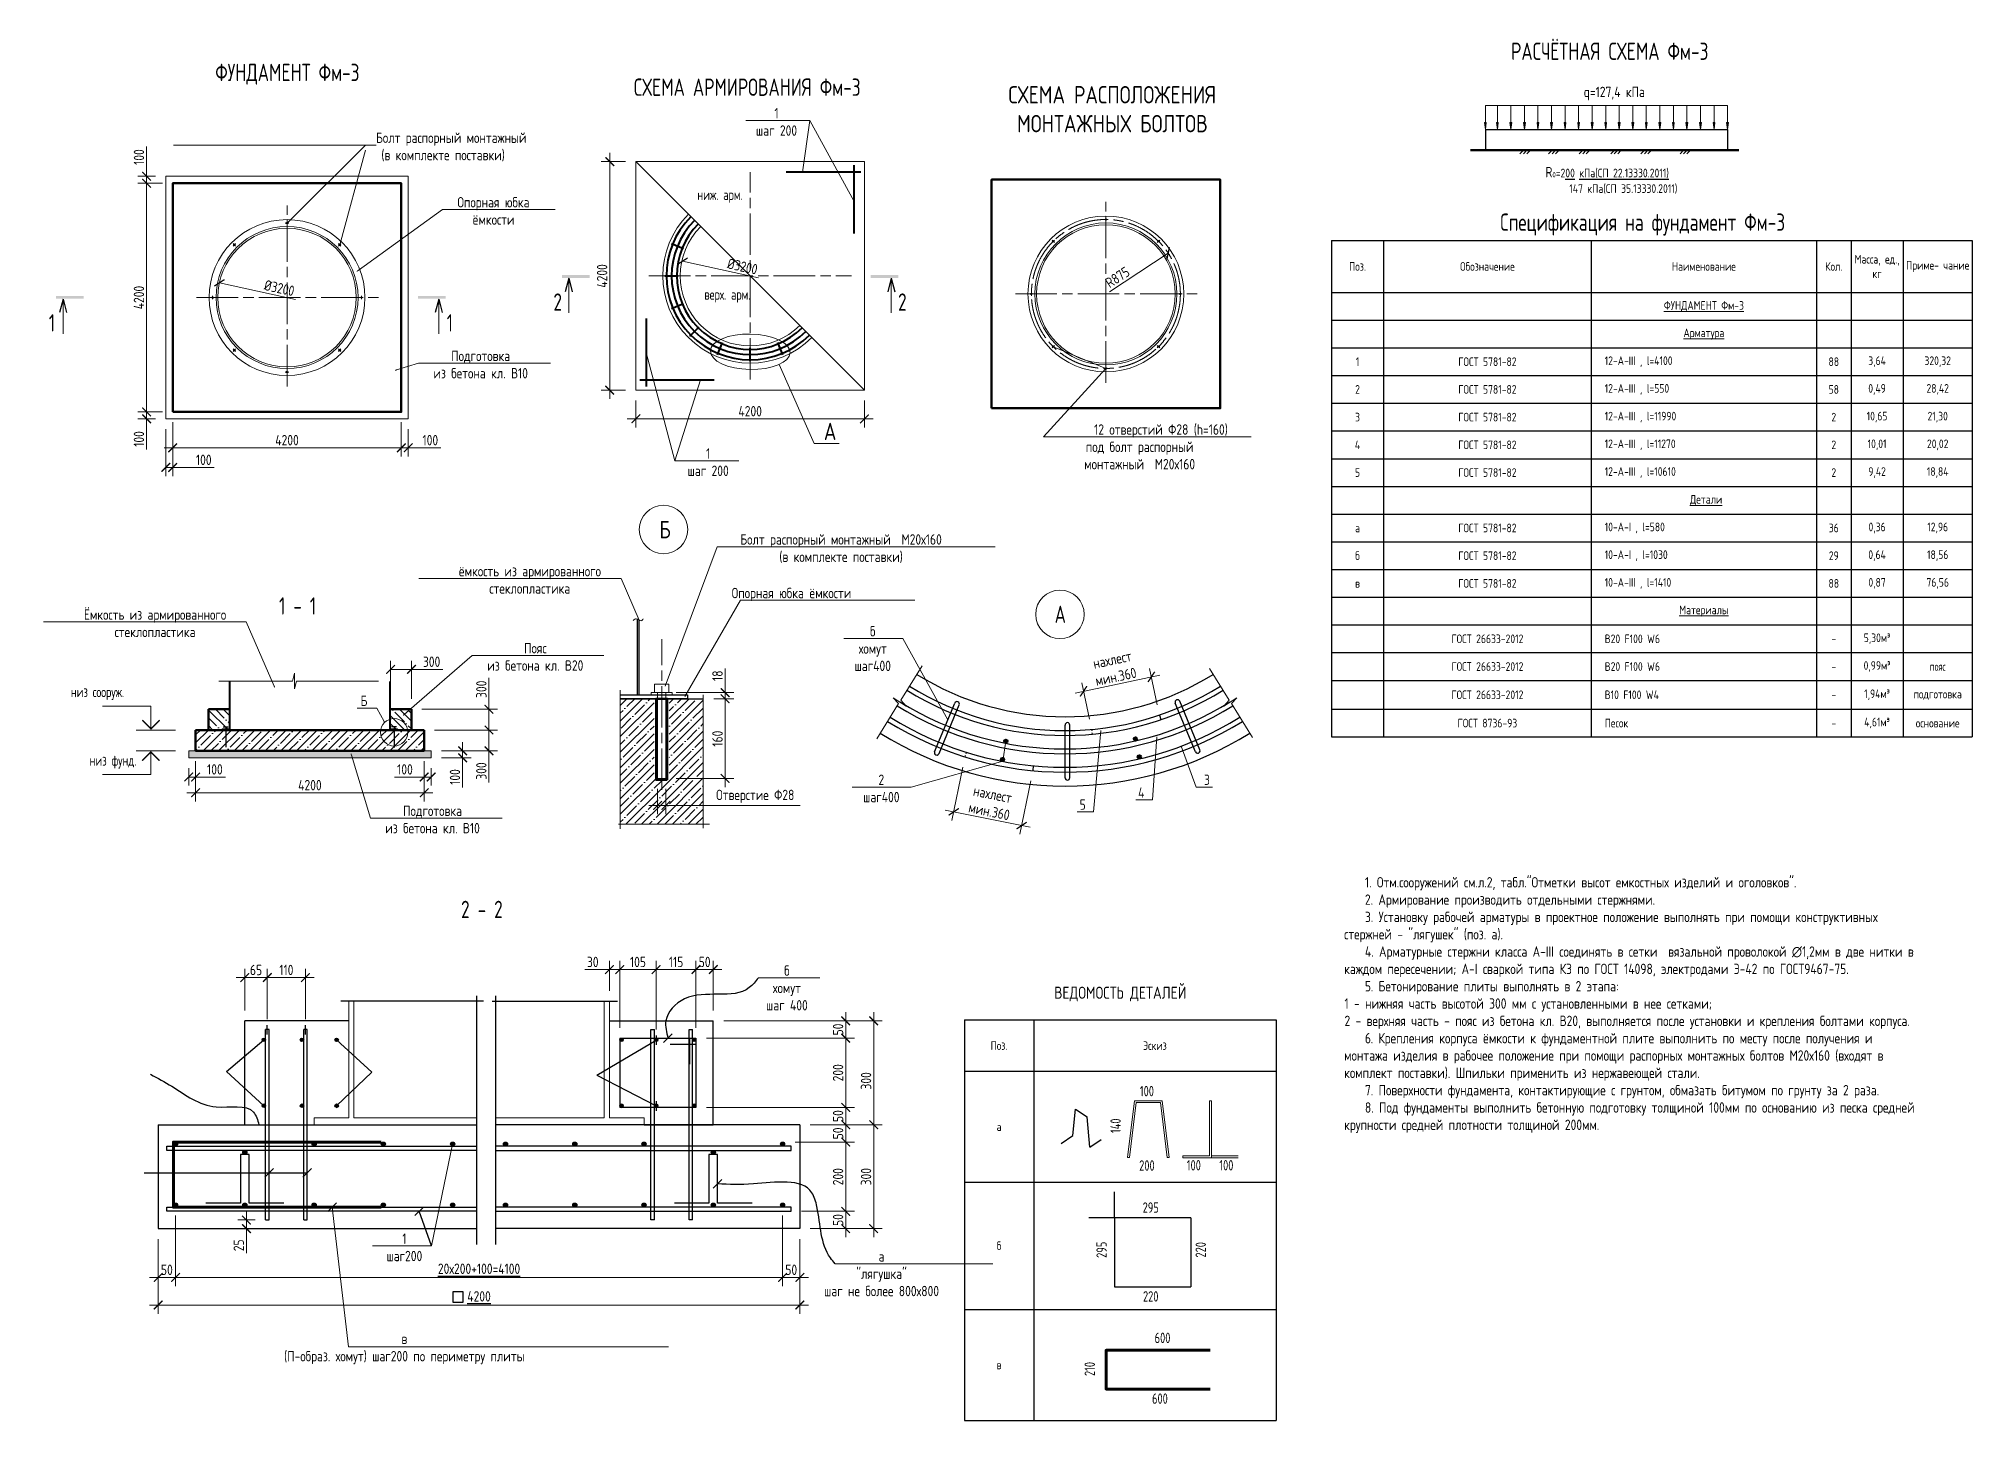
# Model space of a CAD drawing. Header units: millimetres. Extents: x -148017 to 581274, y 1637 to 41526.
# Drawn here: x 5227 to 61053, y 1637 to 41526 of the extents above; entities that cross this region are included whole.
import ezdxf
from ezdxf import colors
from ezdxf.entities.mleader import LeaderData, LeaderLine
from ezdxf.enums import TextEntityAlignment as Align
from ezdxf.lldxf.tags import DXFTag
from ezdxf.math import Vec2, Vec3

# ---------------------------------------------------------------- set-up
doc = ezdxf.new("R2010")
doc.units = ezdxf.units.MM
doc.linetypes.add('AM_ISO08W050', pattern=[18, 12, -1.5, 3, -1.5])
doc.styles.add('GOST 2.304', font='GOST_0.TTF')
tags = doc.linetypes.add('5-2', pattern=[3.5, 2.5, -1]).pattern_tags.tags
tags[6:7] = [DXFTag(74, 4), DXFTag(75, 0), DXFTag(340, '0'), DXFTag(46, 1.0), DXFTag(50, 0.0), DXFTag(44, 0.0), DXFTag(45, 0.0)]
tags[4:5] = [DXFTag(74, 4), DXFTag(75, 0), DXFTag(340, '0'), DXFTag(46, 1.0), DXFTag(50, 0.0), DXFTag(44, 0.0), DXFTag(45, 0.0)]
doc.linetypes.add('зигзаг', pattern='A,0.00254,-5.08,[131,ltypeshp.shx,S=5.08,R=0,X=-5.08,Y=0],-10.16,[131,ltypeshp.shx,S=5.08,R=180,X=5.08,Y=0],-5.08', length=20.32254)
doc.linetypes.add('Разрыв2_стар', pattern='A,60,-3,[1,ltsnew.shx,S=6,R=0,X=-3,Y=0],-3', length=66)
doc.dimstyles.new('м10', dxfattribs={"dimscale": 100, "dimtxt": 3, "dimasz": 2.5, "dimexe": 2.5, "dimexo": 3, "dimgap": 0.7, "dimtad": 1, "dimdec": 0, "dimlfac": 0.1, "dimtxsty": 'GOST 2.304', "dimblk": 'ARCHTICK', "dimcen": 2.5, "dimdle": 2.5, "dimclrd": 7, "dimclre": 7, "dimclrt": 256, "dimadec": 1, "dimazin": 0, "dimtfac": 1, "dimtdec": 0, "dimtmove": 0, "dimatfit": 3, "dimldrblk": 'NONE', "dimfxl": 1, "dimlwd": 20, "dimlwe": 20, "dimarcsym": 0})
doc.dimstyles.new('м20', dxfattribs={"dimscale": 100, "dimtxt": 3, "dimasz": 2.5, "dimexe": 2.5, "dimexo": 3, "dimgap": 0.7, "dimtad": 1, "dimdec": 0, "dimlfac": 0.2, "dimtxsty": 'GOST 2.304', "dimblk": 'ARCHTICK', "dimcen": 2.5, "dimdle": 2.5, "dimclrd": 7, "dimclre": 7, "dimclrt": 256, "dimadec": 1, "dimazin": 0, "dimtfac": 1, "dimtdec": 0, "dimtmove": 0, "dimatfit": 3, "dimldrblk": 'NONE', "dimfxl": 1, "dimlwd": 20, "dimlwe": 20, "dimarcsym": 0})
pattern_1 = [(45, (6718.24, 21792.88), (-224.5064, 224.5064), []), (45, (6942.75, 21792.88), (-224.5064, 224.5064), [396.875, -79.375, 0, -79.375])]

msp = doc.modelspace()

# ---------------------------------------------------------------- texts
at = {"color": 7, "lineweight": 20, "style": 'GOST 2.304', "width": 0.9}
for s, p in [('РАСЧЁТНАЯ СХЕМА Фм-3', (50584.9, 40912.2)), ('ФУНДАМЕНТ Фм-3', (12407.2, 40300.6)), ('Спецификация на фундамент Фм-3', (51535.9, 35978.4)), ('2', (20211.9, 33671.6)), ('2', (30162, 33671.6)), ('1', (5610.1, 33070.6)), ('1', (17096.9, 33070.6)), ('1 - 1', (12701.6, 24898.4)), ('2 - 2', (18022.8, 16136.9))]:
    msp.add_text(s, height=500, dxfattribs=at).set_placement(p, align=Align.CENTER)
at = {"color": 0, "lineweight": 20, "style": 'GOST 2.304', "width": 0.9}
msp.add_text('СХЕМА АРМИРОВАНИЯ Фм-3', height=500, dxfattribs=at).set_placement((25684, 39874.7), align=Align.CENTER)
at = {"color": 7, "lineweight": 25, "style": 'GOST 2.304', "width": 0.9}
for s, p in [('ниж. арм.', (24898.5, 36778.9)), ('верх. арм.', (25112, 33899))]:
    msp.add_text(s, height=300, dxfattribs=at).set_placement(p, align=Align.BOTTOM_CENTER)
at = {"color": 7, "lineweight": 20, "style": 'GOST 2.304', "width": 0.9}
msp.add_text('А', height=500, dxfattribs=at).set_placement((34721.6, 24908.3), align=Align.MIDDLE_CENTER)
at = {"color": 7, "linetype": 'Continuous', "lineweight": 25, "style": 'GOST 2.304', "width": 0.9}
for s, p in [('низ сооруж.', (6154.4, 22664.4)), ('низ фунд.', (6698.1, 20685.9))]:
    msp.add_text(s, height=300, dxfattribs=at).set_placement(p, align=Align.MIDDLE_LEFT)
for s, p in [('100', (37222.7, 10902.4)), ('200', (37222.7, 8753.4)), ('100', (38577.2, 8760.7)), ('100', (39516.4, 8760.7)), ('295', (37333, 7538.8)), ('220', (37333, 4974.8)), ('600', (37673.6, 3777.9)), ('600', (37598.6, 2024.3))]:
    msp.add_text(s, height=300, dxfattribs=at).set_placement(p, align=Align.BOTTOM_CENTER)
for s, p in [('140', (36558.1, 10140.8)), ('295', (36154.6, 6560.6)), ('220', (39015.6, 6560.6)), ('210', (35812.8, 3119.4))]:
    msp.add_text(s, height=300, rotation=90, dxfattribs=at).set_placement(p, align=Align.BOTTOM_CENTER)
at = {"color": 7, "linetype": 'Continuous', "lineweight": 20, "insert": (31579, 40156.6), "char_height": 500, "width": 9039.668, "attachment_point": 1, "style": 'GOST 2.304'}
msp.add_mtext('\\pi1644.8;СХЕМА РАСПОЛОЖЕНИЯ \\P\\pi1894.7;МОНТАЖНЫХ БОЛТОВ', dxfattribs=at)
at = {"color": 7, "lineweight": 25, "char_height": 300, "attachment_point": 1, "style": 'GOST 2.304'}
for s, insert, width in [('q=127,4 кПа', (49833.6, 40138.3), 2072.724), ('\\pi1975.9;R{\\H0.5x;0\\H1.6667x;=2\\L00 кПа(СП 22.13330.2011)\\P\\pi1895.6;\\l      147 кПа(СП 35.13330.2011)\\P\\pi2922.6;                }', (46752.9, 37822.7), 7559.427), ('\\pi600;{\\C0;1. Отм.сооружений см.л.2, табл."Отметки высот емкостных изделий и оголовков".}\\P2. Армирование производить отдельными стержнями.\\P3. Установку рабочей арматуры в проектное положение выполнять при помощи конструктивных стержней - "лягушек" (поз. а).\\P4.{\\A1;\\C256; \\C7;Арматурные стержни класса А-III \\A0;\\C256;соединять в сетки  вязальной проволокой ∅1,2мм в две нитки в каждом пересечении; А-I }сваркой типа К3 по ГОСТ 14098, электродами Э-42 по ГОСТ9467-75{\\C256;.\\P\\T0.95;\\C7;5}. Бетонирование плиты выполнять в 2 этапа:\\P\\pi9.9999,t9.9999;1 - нижняя часть высотой 300 мм с установленными в нее сетками;\\P\\ptz;2 - верхняя часть - пояс из бетона кл. В20, выполняется после установки и крепления болтами корпуса.\\P\\pi600;{\\T0.95;6.} Крепления корпуса ёмкости к фундаментной плите выполнить по месту после получения и монтажа изделия в рабочее положение при помощи распорных монтажных болтов М20х160 (входят в комплект поставки). Шпильки применить из нержавеющей стали.\\P7. Поверхности фундамента, контактирующие с грунтом, обмазать битумом по грунту за 2 раза.\\P8. Под фундаменты выполнить бетонную подготовку толщиной 100мм по основанию из песка средней крупности средней плотности толщиной 200мм.', (42917, 17320.2), 16443.902)]:
    msp.add_mtext(s, dxfattribs=dict(at, insert=insert, width=width))
at = {"color": 7, "lineweight": 20, "insert": (23063.6, 27602.6), "char_height": 500, "width": 415.326, "attachment_point": 1, "style": 'GOST 2.304'}
msp.add_mtext('\\pi82.484;Б', dxfattribs=at)

# ---------------------------------------------------------------- blocks, each defined once
blk = doc.blocks.new('_ArchTick')
at = {"color": 0, "linetype": 'ByBlock', "const_width": 0.15}
blk.add_lwpolyline([(-0.5, -0.5), (0.5, 0.5)], dxfattribs=at)
blk = doc.blocks.new('*D54')
at = {"color": 7, "linetype": 'Continuous', "lineweight": 20, "transparency": 16777216}
for p, q in [((8342, 37552), (8342, 38414)), ((8597, 37552), (8092, 37552)), ((8342, 37102), (8342, 37552)), ((8797, 37352), (8092, 37352))]:
    blk.add_line(p, q, dxfattribs=at)
at = {"color": 7, "linetype": 'Continuous', "lineweight": 20, "transparency": 16777216, "xscale": 250, "yscale": 250, "zscale": 250}
for p, rotation in [((8342, 37552), 90), ((8342, 37352), 270)]:
    blk.add_blockref('_ArchTick', p, dxfattribs=dict(at, rotation=rotation))
at = {"linetype": 'Continuous', "lineweight": 20, "transparency": 16777216, "insert": (8122, 38108), "char_height": 300, "attachment_point": 5, "rotation": 90, "style": 'GOST 2.304'}
blk.add_mtext('100', dxfattribs=at)
blk = doc.blocks.new('_None')
blk = doc.blocks.new('*D55')
at = {"color": 7, "linetype": 'Continuous', "lineweight": 20, "transparency": 16777216}
for p, q in [((8797, 30752), (8092, 30752)), ((8342, 30752), (8342, 30302)), ((8597, 30552), (8092, 30552)), ((8342, 30552), (8342, 29663))]:
    blk.add_line(p, q, dxfattribs=at)
at = {"color": 7, "linetype": 'Continuous', "lineweight": 20, "transparency": 16777216, "xscale": 250, "yscale": 250, "zscale": 250}
for p, rotation in [((8342, 30752), 90), ((8342, 30552), 270)]:
    blk.add_blockref('_ArchTick', p, dxfattribs=dict(at, rotation=rotation))
at = {"color": 7, "linetype": 'Continuous', "lineweight": 20, "transparency": 16777216, "insert": (8122, 29969), "char_height": 300, "attachment_point": 5, "rotation": 90, "style": 'GOST 2.304'}
blk.add_mtext('100', dxfattribs=at)
blk = doc.blocks.new('*D56')
at = {"color": 7, "linetype": 'Continuous', "lineweight": 20, "transparency": 16777216}
for p, q in [((8342, 37602), (8342, 30502)), ((8797, 37352), (8092, 37352)), ((8797, 30752), (8092, 30752))]:
    blk.add_line(p, q, dxfattribs=at)
at = {"color": 7, "linetype": 'Continuous', "lineweight": 20, "transparency": 16777216, "xscale": 250, "yscale": 250, "zscale": 250}
for p, rotation in [((8342, 37352), 90), ((8342, 30752), 270)]:
    blk.add_blockref('_ArchTick', p, dxfattribs=dict(at, rotation=rotation))
at = {"color": 7, "linetype": 'Continuous', "lineweight": 20, "transparency": 16777216, "insert": (8122, 34052), "char_height": 300, "attachment_point": 5, "rotation": 90, "style": 'GOST 2.304'}
blk.add_mtext('4200', dxfattribs=at)
blk = doc.blocks.new('*D57')
at = {"color": 7, "linetype": 'Continuous', "lineweight": 20, "transparency": 16777216}
for p, q in [((8897, 30252), (8897, 28897)), ((9097, 30452), (9097, 28897)), ((8897, 29147), (9347, 29147)), ((9097, 29147), (10298, 29147))]:
    blk.add_line(p, q, dxfattribs=at)
at = {"color": 7, "linetype": 'Continuous', "lineweight": 20, "transparency": 16777216, "xscale": 250, "yscale": 250, "zscale": 250, "rotation": 180}
blk.add_blockref('_ArchTick', (8897, 29147), dxfattribs=at)
at = {"color": 7, "linetype": 'Continuous', "lineweight": 20, "transparency": 16777216, "xscale": 250, "yscale": 250, "zscale": 250}
blk.add_blockref('_ArchTick', (9097, 29147), dxfattribs=at)
at = {"color": 7, "linetype": 'Continuous', "lineweight": 20, "transparency": 16777216, "insert": (9993, 29367), "char_height": 300, "attachment_point": 5, "style": 'GOST 2.304'}
blk.add_mtext('100', dxfattribs=at)
blk = doc.blocks.new('*D58')
at = {"color": 7, "linetype": 'Continuous', "lineweight": 20, "transparency": 16777216}
for p, q in [((15697, 30452), (15697, 29465)), ((15897, 30252), (15897, 29465)), ((15697, 29715), (16147, 29715)), ((15897, 29715), (16839, 29715))]:
    blk.add_line(p, q, dxfattribs=at)
at = {"color": 7, "linetype": 'Continuous', "lineweight": 20, "transparency": 16777216, "xscale": 250, "yscale": 250, "zscale": 250, "rotation": 180}
blk.add_blockref('_ArchTick', (15697, 29715), dxfattribs=at)
at = {"color": 7, "linetype": 'Continuous', "lineweight": 20, "transparency": 16777216, "xscale": 250, "yscale": 250, "zscale": 250}
blk.add_blockref('_ArchTick', (15897, 29715), dxfattribs=at)
at = {"color": 7, "linetype": 'Continuous', "lineweight": 20, "transparency": 16777216, "insert": (16534, 29935), "char_height": 300, "attachment_point": 5, "style": 'GOST 2.304'}
blk.add_mtext('100', dxfattribs=at)
blk = doc.blocks.new('*D59')
at = {"color": 7, "linetype": 'Continuous', "lineweight": 20, "transparency": 16777216}
for p, q in [((9097, 30452), (9097, 29465)), ((15697, 30452), (15697, 29465)), ((8847, 29715), (15947, 29715))]:
    blk.add_line(p, q, dxfattribs=at)
at = {"color": 7, "linetype": 'Continuous', "lineweight": 20, "transparency": 16777216, "xscale": 250, "yscale": 250, "zscale": 250, "rotation": 180}
blk.add_blockref('_ArchTick', (9097, 29715), dxfattribs=at)
at = {"color": 7, "linetype": 'Continuous', "lineweight": 20, "transparency": 16777216, "xscale": 250, "yscale": 250, "zscale": 250}
blk.add_blockref('_ArchTick', (15697, 29715), dxfattribs=at)
at = {"color": 7, "linetype": 'Continuous', "lineweight": 20, "transparency": 16777216, "insert": (12397, 29935), "char_height": 300, "attachment_point": 5, "style": 'GOST 2.304'}
blk.add_mtext('4200', dxfattribs=at)
blk = doc.blocks.new('_Dot')
at = {"color": 0, "linetype": 'ByBlock', "lineweight": -2}
blk.add_line((-0.5, 0), (-1, 0), dxfattribs=at)
at = {"color": 0, "linetype": 'ByBlock', "const_width": 0.5}
blk.add_lwpolyline([(-0.25, 0, 1), (0.25, 0, 1)], format="xyb", close=True, dxfattribs=at)
blk = doc.blocks.new('*D78')
at = {"color": 7, "linetype": 'Continuous', "lineweight": 20, "transparency": 16777216}
for p, q in [((16358, 20666), (16358, 19960)), ((16358, 20210), (15497, 20210)), ((16558, 20210), (16108, 20210)), ((16558, 20466), (16558, 19960))]:
    blk.add_line(p, q, dxfattribs=at)
at = {"color": 7, "linetype": 'Continuous', "lineweight": 20, "transparency": 16777216, "xscale": 250, "yscale": 250, "zscale": 250, "rotation": 180}
blk.add_blockref('_ArchTick', (16358, 20210), dxfattribs=at)
at = {"color": 7, "linetype": 'Continuous', "lineweight": 20, "transparency": 16777216, "xscale": 250, "yscale": 250, "zscale": 250}
blk.add_blockref('_ArchTick', (16558, 20210), dxfattribs=at)
at = {"color": 7, "linetype": 'Continuous', "lineweight": 20, "transparency": 16777216, "insert": (15802, 20430), "char_height": 300, "attachment_point": 5, "style": 'GOST 2.304'}
blk.add_mtext('100', dxfattribs=at)
blk = doc.blocks.new('*D79')
at = {"color": 7, "linetype": 'Continuous', "lineweight": 20, "transparency": 16777216}
for p, q in [((9758, 20666), (9758, 19960)), ((9558, 20466), (9558, 19960)), ((9558, 20210), (10008, 20210)), ((9758, 20210), (10620, 20210))]:
    blk.add_line(p, q, dxfattribs=at)
at = {"color": 7, "linetype": 'Continuous', "lineweight": 20, "transparency": 16777216, "xscale": 250, "yscale": 250, "zscale": 250, "rotation": 180}
blk.add_blockref('_ArchTick', (9558, 20210), dxfattribs=at)
at = {"color": 7, "linetype": 'Continuous', "lineweight": 20, "transparency": 16777216, "xscale": 250, "yscale": 250, "zscale": 250}
blk.add_blockref('_ArchTick', (9758, 20210), dxfattribs=at)
at = {"color": 7, "linetype": 'Continuous', "lineweight": 20, "transparency": 16777216, "insert": (10314, 20430), "char_height": 300, "attachment_point": 5, "style": 'GOST 2.304'}
blk.add_mtext('100', dxfattribs=at)
blk = doc.blocks.new('*D80')
at = {"color": 7, "linetype": 'Continuous', "lineweight": 20, "transparency": 16777216}
for p, q in [((18227, 21816), (18227, 20966)), ((16658, 21566), (18477, 21566)), ((16858, 20966), (18477, 20966)), ((18227, 20966), (18227, 20056))]:
    blk.add_line(p, q, dxfattribs=at)
at = {"color": 7, "linetype": 'Continuous', "lineweight": 20, "transparency": 16777216, "xscale": 250, "yscale": 250, "zscale": 250}
for p, rotation in [((18227, 21566), 90), ((18227, 20966), 270)]:
    blk.add_blockref('_ArchTick', p, dxfattribs=dict(at, rotation=rotation))
at = {"color": 7, "linetype": 'Continuous', "lineweight": 20, "transparency": 16777216, "insert": (18007, 20383), "char_height": 300, "attachment_point": 5, "rotation": 90, "style": 'GOST 2.304'}
blk.add_mtext('300', dxfattribs=at)
blk = doc.blocks.new('*D60')
at = {"color": 7, "linetype": 'Continuous', "lineweight": 20, "transparency": 16777216}
for p, q in [((17466, 21216), (17466, 20766)), ((16858, 20966), (17716, 20966)), ((16858, 20766), (17716, 20766)), ((17466, 20766), (17466, 19905))]:
    blk.add_line(p, q, dxfattribs=at)
at = {"color": 7, "linetype": 'Continuous', "lineweight": 20, "transparency": 16777216, "xscale": 250, "yscale": 250, "zscale": 250}
for p, rotation in [((17466, 20966), 90), ((17466, 20766), 270)]:
    blk.add_blockref('_ArchTick', p, dxfattribs=dict(at, rotation=rotation))
at = {"color": 7, "linetype": 'Continuous', "lineweight": 20, "transparency": 16777216, "insert": (17246, 20210), "char_height": 300, "attachment_point": 5, "rotation": 90, "style": 'GOST 2.304'}
blk.add_mtext('100', dxfattribs=at)
blk = doc.blocks.new('*D61')
at = {"color": 7, "linetype": 'Continuous', "lineweight": 20, "transparency": 16777216}
for p, q in [((18227, 22166), (18227, 23071)), ((16288, 22166), (18477, 22166)), ((18227, 21316), (18227, 22166)), ((16658, 21566), (18477, 21566))]:
    blk.add_line(p, q, dxfattribs=at)
at = {"color": 7, "linetype": 'Continuous', "lineweight": 20, "transparency": 16777216, "xscale": 250, "yscale": 250, "zscale": 250}
for p, rotation in [((18227, 22166), 90), ((18227, 21566), 270)]:
    blk.add_blockref('_ArchTick', p, dxfattribs=dict(at, rotation=rotation))
at = {"color": 7, "linetype": 'Continuous', "lineweight": 20, "transparency": 16777216, "insert": (18007, 22743), "char_height": 300, "attachment_point": 5, "rotation": 90, "style": 'GOST 2.304'}
blk.add_mtext('300', dxfattribs=at)
blk = doc.blocks.new('*D62')
at = {"color": 7, "linetype": 'Continuous', "lineweight": 20, "transparency": 16777216}
for p, q in [((15388, 22166), (15388, 23568)), ((15988, 22466), (15988, 23568)), ((15388, 23318), (16238, 23318)), ((15988, 23318), (16899, 23318))]:
    blk.add_line(p, q, dxfattribs=at)
at = {"color": 7, "linetype": 'Continuous', "lineweight": 20, "transparency": 16777216, "xscale": 250, "yscale": 250, "zscale": 250, "rotation": 180}
blk.add_blockref('_ArchTick', (15388, 23318), dxfattribs=at)
at = {"color": 7, "linetype": 'Continuous', "lineweight": 20, "transparency": 16777216, "xscale": 250, "yscale": 250, "zscale": 250}
blk.add_blockref('_ArchTick', (15988, 23318), dxfattribs=at)
at = {"color": 7, "linetype": 'Continuous', "lineweight": 20, "transparency": 16777216, "insert": (16571, 23538), "char_height": 300, "attachment_point": 5, "style": 'GOST 2.304'}
blk.add_mtext('300', dxfattribs=at)
blk = doc.blocks.new('отметка уровня')
at = {"lineweight": 20}
for p, q in [((1838344, -451214), (1838344, -450564)), ((1838344, -450564), (1839744, -450564))]:
    blk.add_line(p, q, dxfattribs=at)
at = {"color": 0, "const_width": 40}
blk.add_lwpolyline([(1838094, -450964), (1838344, -451214), (1838594, -450964)], dxfattribs=at)
blk = doc.blocks.new('*D63')
at = {"color": 7, "linetype": 'Continuous', "lineweight": 20, "transparency": 16777216}
for p, q in [((35149, 22632), (37594, 23152)), ((35565, 21878), (35341, 22928)), ((37521, 22294), (37298, 23344))]:
    blk.add_line(p, q, dxfattribs=at)
at = {"color": 7, "linetype": 'Continuous', "lineweight": 20, "transparency": 16777216, "xscale": 250, "yscale": 250, "zscale": 250}
for p, rotation in [((37350, 23100), 12.00002612292095), ((35393, 22684), 192.0000261229209)]:
    blk.add_blockref('_ArchTick', p, dxfattribs=dict(at, rotation=rotation))
at = {"color": 7, "linetype": 'Continuous', "lineweight": 20, "transparency": 16777216, "insert": (36274, 23351), "char_height": 300, "attachment_point": 5, "rotation": 12, "style": 'GOST 2.304'}
blk.add_mtext('нахлест\\Pмин.360', dxfattribs=at)
blk = doc.blocks.new('*D64')
at = {"color": 7, "linetype": 'Continuous', "lineweight": 20, "transparency": 16777216}
for p, q in [((31907, 20497), (31595, 18959)), ((33867, 20101), (33556, 18562)), ((31400, 19253), (33851, 18758))]:
    blk.add_line(p, q, dxfattribs=at)
at = {"color": 7, "linetype": 'Continuous', "lineweight": 20, "transparency": 16777216, "xscale": 250, "yscale": 250, "zscale": 250}
for p, rotation in [((31645, 19204), 168.5708231591507), ((33606, 18807), 348.5708231591506)]:
    blk.add_blockref('_ArchTick', p, dxfattribs=dict(at, rotation=rotation))
at = {"color": 7, "linetype": 'Continuous', "lineweight": 20, "transparency": 16777216, "insert": (32719, 19466), "char_height": 300, "attachment_point": 5, "rotation": 348.5708, "style": 'GOST 2.304'}
blk.add_mtext('нахлест\\Pмин.360', dxfattribs=at)
blk = doc.blocks.new('*D65')
at = {"color": 7, "linetype": 'Continuous', "lineweight": 20, "transparency": 16777216}
for p, q in [((22469, 31076), (22469, 30300)), ((29069, 31076), (29069, 30300)), ((22219, 30550), (29319, 30550))]:
    blk.add_line(p, q, dxfattribs=at)
at = {"color": 7, "linetype": 'Continuous', "lineweight": 20, "transparency": 16777216, "xscale": 250, "yscale": 250, "zscale": 250, "rotation": 180}
blk.add_blockref('_ArchTick', (22469, 30550), dxfattribs=at)
at = {"color": 7, "linetype": 'Continuous', "lineweight": 20, "transparency": 16777216, "xscale": 250, "yscale": 250, "zscale": 250}
blk.add_blockref('_ArchTick', (29069, 30550), dxfattribs=at)
at = {"color": 7, "linetype": 'Continuous', "lineweight": 20, "transparency": 16777216, "insert": (25769, 30770), "char_height": 300, "attachment_point": 5, "style": 'GOST 2.304'}
blk.add_mtext('4200', dxfattribs=at)
blk = doc.blocks.new('*D66')
at = {"color": 7, "linetype": 'Continuous', "lineweight": 20, "transparency": 16777216}
for p, q in [((22169, 37976), (21464, 37976)), ((21714, 38226), (21714, 31126)), ((22169, 31376), (21464, 31376))]:
    blk.add_line(p, q, dxfattribs=at)
at = {"color": 7, "linetype": 'Continuous', "lineweight": 20, "transparency": 16777216, "xscale": 250, "yscale": 250, "zscale": 250}
for p, rotation in [((21714, 37976), 90), ((21714, 31376), 270)]:
    blk.add_blockref('_ArchTick', p, dxfattribs=dict(at, rotation=rotation))
at = {"color": 7, "linetype": 'Continuous', "lineweight": 20, "transparency": 16777216, "insert": (21494, 34676), "char_height": 300, "attachment_point": 5, "rotation": 90, "style": 'GOST 2.304'}
blk.add_mtext('4200', dxfattribs=at)
blk = doc.blocks.new('*D67')
at = {"color": 7, "linetype": 'Continuous', "lineweight": 20, "transparency": 16777216}
blk.add_line((26011, 34623), (23815, 35101), dxfattribs=at)
at = {"color": 7, "linetype": 'Continuous', "lineweight": 20, "transparency": 16777216, "xscale": 250, "yscale": 250, "zscale": 250, "rotation": 167.7305021859052}
blk.add_blockref('_ArchTick', (23815, 35101), dxfattribs=at)
at = {"color": 7, "linetype": 'Continuous', "lineweight": 20, "transparency": 16777216, "insert": (25547, 34949), "char_height": 300, "attachment_point": 5, "rotation": 347.7305, "style": 'GOST 2.304'}
blk.add_mtext('%%C3200', dxfattribs=at)
blk = doc.blocks.new('*D81')
at = {"color": 7, "linetype": 'Continuous', "lineweight": 20, "transparency": 16777216}
for p, q in [((9178, 7551), (9178, 5513)), ((8678, 6871), (8678, 5513)), ((8428, 5763), (9428, 5763))]:
    blk.add_line(p, q, dxfattribs=at)
at = {"color": 7, "linetype": 'Continuous', "lineweight": 20, "transparency": 16777216, "xscale": 250, "yscale": 250, "zscale": 250, "rotation": 180}
blk.add_blockref('_ArchTick', (8678, 5763), dxfattribs=at)
at = {"color": 7, "linetype": 'Continuous', "lineweight": 20, "transparency": 16777216, "xscale": 250, "yscale": 250, "zscale": 250}
blk.add_blockref('_ArchTick', (9178, 5763), dxfattribs=at)
at = {"color": 7, "linetype": 'Continuous', "transparency": 16777216, "insert": (8928, 5983), "char_height": 300, "attachment_point": 5, "style": 'GOST 2.304'}
blk.add_mtext('50', dxfattribs=at)
blk = doc.blocks.new('*D82')
at = {"color": 7, "linetype": 'Continuous', "lineweight": 20, "transparency": 16777216}
for p, q in [((11478, 7421), (10974, 7421)), ((11224, 7671), (11224, 7171)), ((11478, 7171), (10974, 7171)), ((11224, 7171), (11224, 6460))]:
    blk.add_line(p, q, dxfattribs=at)
at = {"color": 7, "linetype": 'Continuous', "lineweight": 20, "transparency": 16777216, "xscale": 250, "yscale": 250, "zscale": 250}
for p, rotation in [((11224, 7421), 90), ((11224, 7171), 270)]:
    blk.add_blockref('_ArchTick', p, dxfattribs=dict(at, rotation=rotation))
at = {"color": 7, "linetype": 'Continuous', "transparency": 16777216, "insert": (11004, 6690), "char_height": 300, "attachment_point": 5, "rotation": 90, "style": 'GOST 2.304'}
blk.add_mtext('25', dxfattribs=at)
blk = doc.blocks.new('*D83')
at = {"color": 7, "linetype": 'Continuous', "lineweight": 20, "transparency": 16777216}
for p, q in [((24954, 14650), (23954, 14650)), ((24204, 12971), (24204, 14900)), ((24704, 13471), (24704, 14900))]:
    blk.add_line(p, q, dxfattribs=at)
at = {"color": 7, "linetype": 'Continuous', "lineweight": 20, "transparency": 16777216, "xscale": 250, "yscale": 250, "zscale": 250, "rotation": 180}
blk.add_blockref('_ArchTick', (24204, 14650), dxfattribs=at)
at = {"color": 7, "linetype": 'Continuous', "lineweight": 20, "transparency": 16777216, "xscale": 250, "yscale": 250, "zscale": 250}
blk.add_blockref('_ArchTick', (24704, 14650), dxfattribs=at)
at = {"color": 7, "linetype": 'Continuous', "transparency": 16777216, "insert": (24454, 14870), "char_height": 300, "attachment_point": 5, "style": 'GOST 2.304'}
blk.add_mtext('50', dxfattribs=at)
blk = doc.blocks.new('*D84')
at = {"color": 7, "linetype": 'Continuous', "lineweight": 20, "transparency": 16777216}
for p, q in [((24454, 14650), (22804, 14650)), ((23054, 12921), (23054, 14900)), ((24204, 12971), (24204, 14900))]:
    blk.add_line(p, q, dxfattribs=at)
at = {"color": 7, "linetype": 'Continuous', "lineweight": 20, "transparency": 16777216, "xscale": 250, "yscale": 250, "zscale": 250, "rotation": 180}
blk.add_blockref('_ArchTick', (23054, 14650), dxfattribs=at)
at = {"color": 7, "linetype": 'Continuous', "lineweight": 20, "transparency": 16777216, "xscale": 250, "yscale": 250, "zscale": 250}
blk.add_blockref('_ArchTick', (24204, 14650), dxfattribs=at)
at = {"color": 7, "linetype": 'Continuous', "transparency": 16777216, "insert": (23629, 14870), "char_height": 300, "attachment_point": 5, "style": 'GOST 2.304'}
blk.add_mtext('115', dxfattribs=at)
blk = doc.blocks.new('*D85')
at = {"color": 7, "linetype": 'Continuous', "lineweight": 20, "transparency": 16777216}
for p, q in [((23304, 14650), (21754, 14650)), ((22004, 12971), (22004, 14900)), ((23054, 12921), (23054, 14900))]:
    blk.add_line(p, q, dxfattribs=at)
at = {"color": 7, "linetype": 'Continuous', "lineweight": 20, "transparency": 16777216, "xscale": 250, "yscale": 250, "zscale": 250, "rotation": 180}
blk.add_blockref('_ArchTick', (22004, 14650), dxfattribs=at)
at = {"color": 7, "linetype": 'Continuous', "lineweight": 20, "transparency": 16777216, "xscale": 250, "yscale": 250, "zscale": 250}
blk.add_blockref('_ArchTick', (23054, 14650), dxfattribs=at)
at = {"color": 7, "linetype": 'Continuous', "transparency": 16777216, "insert": (22529, 14870), "char_height": 300, "attachment_point": 5, "style": 'GOST 2.304'}
blk.add_mtext('105', dxfattribs=at)
blk = doc.blocks.new('*D86')
at = {"color": 7, "linetype": 'Continuous', "lineweight": 20, "transparency": 16777216}
for p, q in [((21704, 14650), (20993, 14650)), ((21704, 14036), (21704, 14900)), ((22254, 14650), (21704, 14650)), ((22004, 12971), (22004, 14900))]:
    blk.add_line(p, q, dxfattribs=at)
at = {"color": 7, "linetype": 'Continuous', "lineweight": 20, "transparency": 16777216, "xscale": 250, "yscale": 250, "zscale": 250, "rotation": 180}
blk.add_blockref('_ArchTick', (21704, 14650), dxfattribs=at)
at = {"color": 7, "linetype": 'Continuous', "lineweight": 20, "transparency": 16777216, "xscale": 250, "yscale": 250, "zscale": 250}
blk.add_blockref('_ArchTick', (22004, 14650), dxfattribs=at)
at = {"color": 7, "linetype": 'Continuous', "transparency": 16777216, "insert": (21223, 14870), "char_height": 300, "attachment_point": 5, "style": 'GOST 2.304'}
blk.add_mtext('30', dxfattribs=at)
blk = doc.blocks.new('*D87')
at = {"color": 7, "linetype": 'Continuous', "lineweight": 20, "transparency": 16777216}
for p, q in [((11178, 13471), (11178, 14669)), ((11828, 13221), (11828, 14669)), ((10928, 14419), (12078, 14419))]:
    blk.add_line(p, q, dxfattribs=at)
at = {"color": 7, "linetype": 'Continuous', "lineweight": 20, "transparency": 16777216, "xscale": 250, "yscale": 250, "zscale": 250, "rotation": 180}
blk.add_blockref('_ArchTick', (11178, 14419), dxfattribs=at)
at = {"color": 7, "linetype": 'Continuous', "lineweight": 20, "transparency": 16777216, "xscale": 250, "yscale": 250, "zscale": 250}
blk.add_blockref('_ArchTick', (11828, 14419), dxfattribs=at)
at = {"color": 7, "linetype": 'Continuous', "transparency": 16777216, "insert": (11503, 14639), "char_height": 300, "attachment_point": 5, "style": 'GOST 2.304'}
blk.add_mtext('65', dxfattribs=at)
blk = doc.blocks.new('*D88')
at = {"color": 7, "linetype": 'Continuous', "lineweight": 20, "transparency": 16777216}
for p, q in [((11828, 13221), (11828, 14669)), ((12928, 13221), (12928, 14669)), ((11578, 14419), (13178, 14419))]:
    blk.add_line(p, q, dxfattribs=at)
at = {"color": 7, "linetype": 'Continuous', "lineweight": 20, "transparency": 16777216, "xscale": 250, "yscale": 250, "zscale": 250, "rotation": 180}
blk.add_blockref('_ArchTick', (11828, 14419), dxfattribs=at)
at = {"color": 7, "linetype": 'Continuous', "lineweight": 20, "transparency": 16777216, "xscale": 250, "yscale": 250, "zscale": 250}
blk.add_blockref('_ArchTick', (12928, 14419), dxfattribs=at)
at = {"color": 7, "linetype": 'Continuous', "transparency": 16777216, "insert": (12378, 14639), "char_height": 300, "attachment_point": 5, "style": 'GOST 2.304'}
blk.add_mtext('110', dxfattribs=at)
blk = doc.blocks.new('*D89')
at = {"color": 7, "linetype": 'Continuous', "lineweight": 20, "transparency": 16777216}
for p, q in [((26704, 7551), (26704, 5513)), ((27204, 6871), (27204, 5513)), ((26454, 5763), (27454, 5763))]:
    blk.add_line(p, q, dxfattribs=at)
at = {"color": 7, "linetype": 'Continuous', "lineweight": 20, "transparency": 16777216, "xscale": 250, "yscale": 250, "zscale": 250, "rotation": 180}
blk.add_blockref('_ArchTick', (26704, 5763), dxfattribs=at)
at = {"color": 7, "linetype": 'Continuous', "lineweight": 20, "transparency": 16777216, "xscale": 250, "yscale": 250, "zscale": 250}
blk.add_blockref('_ArchTick', (27204, 5763), dxfattribs=at)
at = {"color": 7, "linetype": 'Continuous', "transparency": 16777216, "insert": (26954, 5983), "char_height": 300, "attachment_point": 5, "style": 'GOST 2.304'}
blk.add_mtext('50', dxfattribs=at)
blk = doc.blocks.new('*D68')
at = {"color": 7, "linetype": 'Continuous', "lineweight": 20, "transparency": 16777216}
for p, q in [((8678, 6871), (8678, 4716)), ((27204, 6871), (27204, 4716)), ((8428, 4966), (27454, 4966))]:
    blk.add_line(p, q, dxfattribs=at)
at = {"color": 7, "linetype": 'Continuous', "lineweight": 20, "transparency": 16777216, "xscale": 250, "yscale": 250, "zscale": 250, "rotation": 180}
blk.add_blockref('_ArchTick', (8678, 4966), dxfattribs=at)
at = {"color": 7, "linetype": 'Continuous', "lineweight": 20, "transparency": 16777216, "xscale": 250, "yscale": 250, "zscale": 250}
blk.add_blockref('_ArchTick', (27204, 4966), dxfattribs=at)
at = {"color": 7, "linetype": 'Continuous', "transparency": 16777216, "insert": (17941, 5216), "char_height": 300, "attachment_point": 5, "style": 'GOST 2.304'}
blk.add_mtext('{\\L4200}', dxfattribs=at)
blk = doc.blocks.new('*D69')
at = {"color": 7, "linetype": 'Continuous', "lineweight": 20, "transparency": 16777216}
for p, q in [((28526, 13421), (28526, 12421)), ((25004, 13171), (28776, 13171)), ((24504, 12671), (28776, 12671))]:
    blk.add_line(p, q, dxfattribs=at)
at = {"color": 7, "linetype": 'Continuous', "lineweight": 20, "transparency": 16777216, "xscale": 250, "yscale": 250, "zscale": 250}
for p, rotation in [((28526, 13171), 90), ((28526, 12671), 270)]:
    blk.add_blockref('_ArchTick', p, dxfattribs=dict(at, rotation=rotation))
at = {"color": 7, "linetype": 'Continuous', "transparency": 16777216, "insert": (28306, 12921), "char_height": 300, "attachment_point": 5, "rotation": 90, "style": 'GOST 2.304'}
blk.add_mtext('50', dxfattribs=at)
blk = doc.blocks.new('*D90')
at = {"color": 7, "linetype": 'Continuous', "lineweight": 20, "transparency": 16777216}
for p, q in [((28526, 12921), (28526, 10421)), ((24504, 12671), (28776, 12671)), ((24504, 10671), (28776, 10671))]:
    blk.add_line(p, q, dxfattribs=at)
at = {"color": 7, "linetype": 'Continuous', "lineweight": 20, "transparency": 16777216, "xscale": 250, "yscale": 250, "zscale": 250}
for p, rotation in [((28526, 12671), 90), ((28526, 10671), 270)]:
    blk.add_blockref('_ArchTick', p, dxfattribs=dict(at, rotation=rotation))
at = {"color": 7, "linetype": 'Continuous', "transparency": 16777216, "insert": (28306, 11671), "char_height": 300, "attachment_point": 5, "rotation": 90, "style": 'GOST 2.304'}
blk.add_mtext('200', dxfattribs=at)
blk = doc.blocks.new('*D91')
at = {"color": 7, "linetype": 'Continuous', "lineweight": 20, "transparency": 16777216}
for p, q in [((24504, 10671), (28776, 10671)), ((28526, 10921), (28526, 9921)), ((27504, 10171), (28776, 10171))]:
    blk.add_line(p, q, dxfattribs=at)
at = {"color": 7, "linetype": 'Continuous', "lineweight": 20, "transparency": 16777216, "xscale": 250, "yscale": 250, "zscale": 250}
for p, rotation in [((28526, 10671), 90), ((28526, 10171), 270)]:
    blk.add_blockref('_ArchTick', p, dxfattribs=dict(at, rotation=rotation))
at = {"color": 7, "linetype": 'Continuous', "transparency": 16777216, "insert": (28306, 10421), "char_height": 300, "attachment_point": 5, "rotation": 90, "style": 'GOST 2.304'}
blk.add_mtext('50', dxfattribs=at)
blk = doc.blocks.new('*D92')
at = {"color": 7, "linetype": 'Continuous', "lineweight": 20, "transparency": 16777216}
for p, q in [((27504, 10171), (28776, 10171)), ((28526, 10421), (28526, 9421)), ((27064, 9671), (28776, 9671))]:
    blk.add_line(p, q, dxfattribs=at)
at = {"color": 7, "linetype": 'Continuous', "lineweight": 20, "transparency": 16777216, "xscale": 250, "yscale": 250, "zscale": 250}
for p, rotation in [((28526, 10171), 90), ((28526, 9671), 270)]:
    blk.add_blockref('_ArchTick', p, dxfattribs=dict(at, rotation=rotation))
at = {"color": 7, "linetype": 'Continuous', "transparency": 16777216, "insert": (28306, 9921), "char_height": 300, "attachment_point": 5, "rotation": 90, "style": 'GOST 2.304'}
blk.add_mtext('50', dxfattribs=at)
blk = doc.blocks.new('*D93')
at = {"color": 7, "linetype": 'Continuous', "lineweight": 20, "transparency": 16777216}
for p, q in [((27064, 9671), (28776, 9671)), ((28526, 9921), (28526, 7421)), ((27254, 7671), (28776, 7671))]:
    blk.add_line(p, q, dxfattribs=at)
at = {"color": 7, "linetype": 'Continuous', "lineweight": 20, "transparency": 16777216, "xscale": 250, "yscale": 250, "zscale": 250}
for p, rotation in [((28526, 9671), 90), ((28526, 7671), 270)]:
    blk.add_blockref('_ArchTick', p, dxfattribs=dict(at, rotation=rotation))
at = {"color": 7, "linetype": 'Continuous', "transparency": 16777216, "insert": (28306, 8671), "char_height": 300, "attachment_point": 5, "rotation": 90, "style": 'GOST 2.304'}
blk.add_mtext('200', dxfattribs=at)
blk = doc.blocks.new('*D94')
at = {"color": 7, "linetype": 'Continuous', "lineweight": 20, "transparency": 16777216}
for p, q in [((28526, 7921), (28526, 6921)), ((27254, 7671), (28776, 7671)), ((27504, 7171), (28776, 7171))]:
    blk.add_line(p, q, dxfattribs=at)
at = {"color": 7, "linetype": 'Continuous', "lineweight": 20, "transparency": 16777216, "xscale": 250, "yscale": 250, "zscale": 250}
for p, rotation in [((28526, 7671), 90), ((28526, 7171), 270)]:
    blk.add_blockref('_ArchTick', p, dxfattribs=dict(at, rotation=rotation))
at = {"color": 7, "linetype": 'Continuous', "transparency": 16777216, "insert": (28306, 7421), "char_height": 300, "attachment_point": 5, "rotation": 90, "style": 'GOST 2.304'}
blk.add_mtext('50', dxfattribs=at)
blk = doc.blocks.new('*D70')
at = {"color": 7, "linetype": 'Continuous', "lineweight": 20, "transparency": 16777216}
for p, q in [((29334, 13421), (29334, 9921)), ((25004, 13171), (29584, 13171)), ((27504, 10171), (29584, 10171))]:
    blk.add_line(p, q, dxfattribs=at)
at = {"color": 7, "linetype": 'Continuous', "lineweight": 20, "transparency": 16777216, "xscale": 250, "yscale": 250, "zscale": 250}
for p, rotation in [((29334, 13171), 90), ((29334, 10171), 270)]:
    blk.add_blockref('_ArchTick', p, dxfattribs=dict(at, rotation=rotation))
at = {"color": 7, "linetype": 'Continuous', "transparency": 16777216, "insert": (29114, 11437), "char_height": 300, "attachment_point": 5, "rotation": 90, "style": 'GOST 2.304'}
blk.add_mtext('300', dxfattribs=at)
blk = doc.blocks.new('*D71')
at = {"color": 7, "linetype": 'Continuous', "lineweight": 20, "transparency": 16777216}
for p, q in [((27504, 10171), (29584, 10171)), ((29334, 10421), (29334, 6921)), ((27504, 7171), (29584, 7171))]:
    blk.add_line(p, q, dxfattribs=at)
at = {"color": 7, "linetype": 'Continuous', "lineweight": 20, "transparency": 16777216, "xscale": 250, "yscale": 250, "zscale": 250}
for p, rotation in [((29334, 10171), 90), ((29334, 7171), 270)]:
    blk.add_blockref('_ArchTick', p, dxfattribs=dict(at, rotation=rotation))
at = {"color": 7, "linetype": 'Continuous', "transparency": 16777216, "insert": (29114, 8671), "char_height": 300, "attachment_point": 5, "rotation": 90, "style": 'GOST 2.304'}
blk.add_mtext('300', dxfattribs=at)
blk = doc.blocks.new('*D72')
at = {"color": 7, "linetype": 'Continuous', "lineweight": 20, "transparency": 16777216}
for p, q in [((9178, 7551), (9178, 5513)), ((26704, 7551), (26704, 5513)), ((8928, 5763), (26954, 5763))]:
    blk.add_line(p, q, dxfattribs=at)
at = {"color": 7, "linetype": 'Continuous', "lineweight": 20, "transparency": 16777216, "xscale": 250, "yscale": 250, "zscale": 250, "rotation": 180}
blk.add_blockref('_ArchTick', (9178, 5763), dxfattribs=at)
at = {"color": 7, "linetype": 'Continuous', "lineweight": 20, "transparency": 16777216, "xscale": 250, "yscale": 250, "zscale": 250}
blk.add_blockref('_ArchTick', (26704, 5763), dxfattribs=at)
at = {"color": 7, "linetype": 'Continuous', "transparency": 16777216, "insert": (17941, 6013), "char_height": 300, "attachment_point": 5, "style": 'GOST 2.304'}
blk.add_mtext('{\\L20х200+100=4100}', dxfattribs=at)
blk = doc.blocks.new('*T73')
at = {"color": 0, "linetype": 'ByBlock', "lineweight": 30, "transparency": 16777216}
for p, q in [((0, 0), (18500, 0)), ((0, 0), (0, -14333)), ((1500, 0), (1500, -14333)), ((7500, 0), (7500, -14333)), ((14000, 0), (14000, -14333)), ((15000, 0), (15000, -14333)), ((16500, 0), (16500, -14333)), ((18500, 0), (18500, -14333)), ((0, -1500), (18500, -1500)), ((0, -2300), (18500, -2300)), ((0, -3100), (18500, -3100)), ((0, -3900), (18500, -3900)), ((0, -4700), (18500, -4700)), ((0, -5500), (18500, -5500)), ((0, -6300), (18500, -6300)), ((0, -7100), (18500, -7100)), ((0, -7900), (18500, -7900)), ((0, -8700), (18500, -8700)), ((0, -9500), (18500, -9500)), ((0, -10300), (18500, -10300)), ((0, -11100), (18500, -11100)), ((0, -11900), (18500, -11900)), ((0, -12700), (18500, -12700)), ((0, -13533), (18500, -13533)), ((0, -14333), (18500, -14333))]:
    blk.add_line(p, q, dxfattribs=at)
at = {"color": 0, "linetype": 'Continuous', "lineweight": 20, "transparency": 16777216, "char_height": 250, "style": 'GOST 2.304'}
for s, insert, width, attachment_point in [('Масса, ед., кг', (15750, -750), 1497, 5), ('Поз.', (750, -750), 1497, 5), ('Обозначение', (4500, -750), 5997, 5), ('Наименование', (10750, -750), 6497, 5), ('Кол.', (14500, -750), 997, 5), ('Приме- чание', (17500, -750), 1997, 5), ('{\\LФУНДАМЕНТ Фм-3}', (10750, -1900), 6497, 5), ('{\\LАрматура}', (10750, -2700), 6497, 5), ('   12-А-III , l=4100', (7502, -3500), 6497, 4), ('3,64', (15750, -3500), 1497, 5), ('320,32', (17500, -3500), 1997, 5), ('1', (750, -3500), 1497, 5), ('ГОСТ 5781-82', (4500, -3500), 5997, 5), ('88', (14500, -3500), 997, 5), ('2', (750, -4300), 1497, 5), ('ГОСТ 5781-82', (4500, -4300), 5997, 5), ('   12-А-III , l=550', (7502, -4300), 6497, 4), ('58', (14500, -4300), 997, 5), ('0,49', (15750, -4300), 1497, 5), ('28,42', (17500, -4300), 1997, 5), ('3', (750, -5100), 1497, 5), ('ГОСТ 5781-82', (4500, -5100), 5997, 5), ('   12-А-III , l=11990', (7502, -5100), 6497, 4), ('2', (14500, -5100), 997, 5), ('10,65', (15750, -5100), 1497, 5), ('21,30', (17500, -5100), 1997, 5), ('4', (750, -5900), 1497, 5), ('ГОСТ 5781-82', (4500, -5900), 5997, 5), ('   12-А-III , l=11270', (7502, -5900), 6497, 4), ('2', (14500, -5900), 997, 5), ('10,01', (15750, -5900), 1497, 5), ('20,02', (17500, -5900), 1997, 5), ('5', (750, -6700), 1497, 5), ('ГОСТ 5781-82', (4500, -6700), 5997, 5), ('   12-А-III , l=10610', (7502, -6700), 6497, 4), ('2', (14500, -6700), 997, 5), ('9,42', (15750, -6700), 1497, 5), ('18,84', (17500, -6700), 1997, 5), (' {\\LДетали}', (10750, -7500), 6497, 5), ('а', (750, -8300), 1497, 5), ('ГОСТ 5781-82', (4500, -8300), 5997, 5), ('   10-А-I , l=580', (7502, -8300), 6497, 4), ('36', (14500, -8300), 997, 5), ('0,36', (15750, -8300), 1497, 5), ('12,96', (17500, -8300), 1997, 5), ('б', (750, -9100), 1497, 5), ('ГОСТ 5781-82', (4500, -9100), 5997, 5), ('   10-А-I , l=1030', (7502, -9100), 6497, 4), ('29', (14500, -9100), 997, 5), ('0,64', (15750, -9100), 1497, 5), ('18,56', (17500, -9100), 1997, 5), ('в', (750, -9900), 1497, 5), ('ГОСТ 5781-82', (4500, -9900), 5997, 5), ('   10-А-III , l=1410', (7502, -9900), 6497, 4), ('88', (14500, -9900), 997, 5), ('0,87', (15750, -9900), 1497, 5), ('76,56', (17500, -9900), 1997, 5), ('{\\LМатериалы}', (10750, -10700), 6497, 5), ('ГОСТ 26633-2012', (4500, -11500), 5997, 5), ('   B20 F100 W6', (7502, -11500), 6497, 4), ('-', (14500, -11500), 997, 5), ('5,30м³', (15750, -11500), 1497, 5), ('ГОСТ 26633-2012', (4500, -12300), 5997, 5), ('   B20 F100 W6', (7502, -12300), 6497, 4), ('0,99м³', (15750, -12300), 1497, 5), ('{\\W0.8;пояс }', (17500, -12300), 1997, 5), ('-', (14500, -12300), 997, 5), ('ГОСТ 26633-2012', (4500, -13116), 5997, 5), ('   B10 F100 W4', (7502, -13116), 6497, 4), ('-', (14500, -13116), 997, 5), ('1,94м³', (15750, -13116), 1497, 5), ('подготовка', (17500, -13116), 1997, 5), ('ГОСТ 8736-93', (4500, -13933), 5997, 5), ('   Песок', (7502, -13933), 6497, 4), ('-', (14500, -13933), 997, 5), ('4,61м³', (15750, -13933), 1497, 5), ('основание', (17500, -13933), 1997, 5)]:
    blk.add_mtext(s, dxfattribs=dict(at, insert=insert, width=width, attachment_point=attachment_point))
blk = doc.blocks.new('*D74')
at = {"color": 7, "linetype": 'Continuous', "lineweight": 20, "transparency": 16777216}
blk.add_line((12639, 34000), (10443, 34477), dxfattribs=at)
at = {"color": 7, "linetype": 'Continuous', "lineweight": 20, "transparency": 16777216, "xscale": 250, "yscale": 250, "zscale": 250, "rotation": 167.7305021857896}
blk.add_blockref('_ArchTick', (10443, 34477), dxfattribs=at)
at = {"color": 7, "linetype": 'Continuous', "lineweight": 20, "transparency": 16777216, "insert": (12175, 34326), "char_height": 300, "attachment_point": 5, "rotation": 347.7305, "style": 'GOST 2.304'}
blk.add_mtext('%%C3200', dxfattribs=at)
blk = doc.blocks.new('*T75')
at = {"color": 0, "linetype": 'ByBlock', "lineweight": 30, "transparency": 16777216}
for p, q in [((0, -1500), (2000, -1500)), ((0, -1500), (0, -13059)), ((2000, -1500), (2000, -13059)), ((9000, -1500), (9000, -13059)), ((0, -2980), (9000, -2980)), ((0, -6180), (9000, -6180)), ((0, -9859), (9000, -9859)), ((0, -13059), (9000, -13059))]:
    blk.add_line(p, q, dxfattribs=at)
at = {"color": 0, "linetype": 'ByBlock', "lineweight": -2, "transparency": 16777216}
blk.add_line((2000, -1500), (9000, -1500), dxfattribs=at)
at = {"color": 0, "linetype": 'Continuous', "lineweight": 20, "transparency": 16777216, "attachment_point": 5, "style": 'GOST 2.304'}
for s, insert, char_height, width in [('ВЕДОМОСТЬ ДЕТАЛЕЙ', (4500, -750), 350, 8997), ('Поз.', (1000, -2240), 250, 1997), ('Эскиз', (5500, -2240), 250, 6997), ('а', (1000, -4580), 250, 1997), ('б', (1000, -8019), 250, 1997), ('в', (1000, -11459), 250, 1997)]:
    blk.add_mtext(s, dxfattribs=dict(at, insert=insert, char_height=char_height, width=width))
blk = doc.blocks.new('*D95')
at = {"color": 7, "linetype": 'Continuous', "lineweight": 20, "transparency": 16777216}
for p, q in [((25045, 22647), (25045, 23343)), ((23634, 22647), (25295, 22647)), ((24716, 22467), (25295, 22467)), ((25045, 22217), (25045, 22647))]:
    blk.add_line(p, q, dxfattribs=at)
at = {"color": 7, "linetype": 'Continuous', "lineweight": 20, "transparency": 16777216, "xscale": 250, "yscale": 250, "zscale": 250}
for p, rotation in [((25045, 22647), 90), ((25045, 22467), 270)]:
    blk.add_blockref('_ArchTick', p, dxfattribs=dict(at, rotation=rotation))
at = {"color": 7, "linetype": 'Continuous', "lineweight": 20, "transparency": 16777216, "insert": (24825, 23134), "char_height": 300, "attachment_point": 5, "rotation": 90, "style": 'GOST 2.304'}
blk.add_mtext('18', dxfattribs=at)
blk = doc.blocks.new('*D96')
at = {"color": 7, "linetype": 'Continuous', "lineweight": 20, "transparency": 16777216}
for p, q in [((23094, 19867), (23094, 19139)), ((23334, 19867), (23334, 19139)), ((22844, 19389), (23334, 19389)), ((23334, 19389), (27208, 19389))]:
    blk.add_line(p, q, dxfattribs=at)
at = {"color": 7, "linetype": 'Continuous', "lineweight": 20, "transparency": 16777216, "xscale": 250, "yscale": 250, "zscale": 250, "rotation": 180}
blk.add_blockref('_ArchTick', (23094, 19389), dxfattribs=at)
at = {"color": 7, "linetype": 'Continuous', "lineweight": 20, "transparency": 16777216, "xscale": 250, "yscale": 250, "zscale": 250}
blk.add_blockref('_ArchTick', (23334, 19389), dxfattribs=at)
at = {"color": 7, "linetype": 'Continuous', "lineweight": 20, "transparency": 16777216, "insert": (25916, 19652), "char_height": 300, "attachment_point": 5, "style": 'GOST 2.304'}
blk.add_mtext('Отверстие Ф28', dxfattribs=at)
blk = doc.blocks.new('*D97')
at = {"color": 7, "linetype": 'Continuous', "lineweight": 20, "transparency": 16777216}
for p, q in [((24716, 22467), (25295, 22467)), ((25045, 22717), (25045, 19917)), ((23634, 20167), (25295, 20167))]:
    blk.add_line(p, q, dxfattribs=at)
at = {"color": 7, "linetype": 'Continuous', "lineweight": 20, "transparency": 16777216, "xscale": 250, "yscale": 250, "zscale": 250}
for p, rotation in [((25045, 22467), 90), ((25045, 20167), 270)]:
    blk.add_blockref('_ArchTick', p, dxfattribs=dict(at, rotation=rotation))
at = {"color": 7, "linetype": 'Continuous', "lineweight": 20, "transparency": 16777216, "insert": (24825, 21317), "char_height": 300, "attachment_point": 5, "rotation": 90, "style": 'GOST 2.304'}
blk.add_mtext('160', dxfattribs=at)
blk = doc.blocks.new('*D76')
at = {"color": 7, "linetype": 'Continuous', "lineweight": 20, "transparency": 16777216}
blk.add_line((36139, 34221), (37837, 35333), dxfattribs=at)
at = {"color": 7, "linetype": 'Continuous', "lineweight": 20, "transparency": 16777216, "xscale": 250, "yscale": 250, "zscale": 250, "rotation": 33.21497678044746}
blk.add_blockref('_ArchTick', (37837, 35333), dxfattribs=at)
at = {"color": 7, "linetype": 'Continuous', "lineweight": 20, "transparency": 16777216, "insert": (36373, 34637), "char_height": 300, "attachment_point": 5, "rotation": 33.215, "style": 'GOST 2.304'}
blk.add_mtext('R875', dxfattribs=at)
blk = doc.blocks.new('*D77')
at = {"color": 7, "linetype": 'Continuous', "lineweight": 20, "transparency": 16777216}
for p, q in [((9758, 20666), (9758, 19505)), ((16358, 20666), (16358, 19505)), ((9508, 19755), (16608, 19755))]:
    blk.add_line(p, q, dxfattribs=at)
at = {"color": 7, "linetype": 'Continuous', "lineweight": 20, "transparency": 16777216, "xscale": 250, "yscale": 250, "zscale": 250, "rotation": 180}
blk.add_blockref('_ArchTick', (9758, 19755), dxfattribs=at)
at = {"color": 7, "linetype": 'Continuous', "lineweight": 20, "transparency": 16777216, "xscale": 250, "yscale": 250, "zscale": 250}
blk.add_blockref('_ArchTick', (16358, 19755), dxfattribs=at)
at = {"color": 7, "linetype": 'Continuous', "lineweight": 20, "transparency": 16777216, "insert": (13058, 19975), "char_height": 300, "attachment_point": 5, "style": 'GOST 2.304'}
blk.add_mtext('4200', dxfattribs=at)

# ---------------------------------------------------------------- dimensions: what is measured, and where the dimension line sits
at = {"color": 7, "linetype": 'Continuous', "lineweight": 20}
for base, p1, p2, override, picture, middle in [((8341.7, 37552.2), (9097.1, 37352.2), (8897.1, 37552.2), {"dimlfac": 0.5}, '*D54', (8121.7, 38107.9)), ((18226.7, 22166.1), (16358.2, 21566.1), (15988.2, 22166.1), {"dimlfac": 0.5, "dimclrt": 7}, '*D61', (18006.7, 22743.3)), ((17466.2, 20766.1), (16558.2, 20966.1), (16558.2, 20766.1), {"dimlfac": 0.5, "dimclrt": 7}, '*D60', (17246.2, 20210.4))]:
    dim = msp.add_linear_dim(base=base, p1=p1, p2=p2, angle=90, dimstyle='м20', override=override, dxfattribs=at)
    dim.commit()
    dim.dimension.update_dxf_attribs({"geometry": picture, "text_midpoint": middle})
for base, p1, p2, text, picture, middle in [((21714.1, 31375.7), (22469.4, 37975.7), (22469.4, 31375.7), '4200', '*D66', (21494.1, 34675.7)), ((8341.7, 30752.2), (9097.1, 37352.2), (9097.1, 30752.2), '4200', '*D56', (8121.7, 34052.2)), ((25045, 20166.9), (24416.2, 22466.9), (23333.6, 20166.9), '160', '*D97', (24825, 21316.9))]:
    dim = msp.add_linear_dim(base=base, p1=p1, p2=p2, angle=90, text=text, dimstyle='м20', override={"dimlfac": 0.5, "dimclrt": 7}, dxfattribs=at)
    dim.commit()
    dim.dimension.update_dxf_attribs({"geometry": picture, "text_midpoint": middle})
for p1, p2, picture, middle in [((27723.7, 34250.6), (23815.1, 35100.7), '*D67', (25500.1, 34734.2)), ((14351.4, 33627.2), (10442.7, 34477.2), '*D74', (12127.8, 34110.8))]:
    dim = msp.add_diameter_dim_2p(p1=p1, p2=p2, text='%%C3200', dimstyle='м20', override={"dimlfac": 0.5, "dimclrt": 7}, dxfattribs=at)
    dim.commit()
    dim.dimension.update_dxf_attribs({"geometry": picture, "text_midpoint": middle, "dimtype": 163})
dim = msp.add_radius_dim(center=(36038.6, 34155.5), mpoint=(37837.4, 35333.2), text='R875', dimstyle='м20', override={"dimlfac": 0.5, "dimclrt": 7}, dxfattribs=at)
dim.commit()
dim.dimension.update_dxf_attribs({"geometry": '*D76', "text_midpoint": (36493.5, 34453.3), "dimtype": 164})
for base, p1, p2, picture, middle in [((29069.4, 30549.5), (22469.4, 31375.7), (29069.4, 31375.7), '*D65', (25769.4, 30769.5)), ((15697.1, 29715.4), (9097.1, 30752.2), (15697.1, 30752.2), '*D59', (12397.1, 29935.4)), ((16358.2, 19754.6), (9758.2, 20966.1), (16358.2, 20966.1), '*D77', (13058.2, 19974.6))]:
    dim = msp.add_linear_dim(base=base, p1=p1, p2=p2, text='4200', dimstyle='м20', override={"dimlfac": 0.5, "dimclrt": 7}, dxfattribs=at)
    dim.commit()
    dim.dimension.update_dxf_attribs({"geometry": picture, "text_midpoint": middle})
for base, p1, p2, dimstyle, override, picture, middle in [((8341.7, 30752.2), (8897.1, 30552.2), (9097.1, 30752.2), 'м20', {"dimlfac": 0.5, "dimclrt": 7}, '*D55', (8341.7, 29969)), ((25045, 22646.9), (24416.2, 22466.9), (23333.6, 22646.9), 'м10', {"dimclrt": 7}, '*D95', (25045, 23133.8))]:
    dim = msp.add_linear_dim(base=base, p1=p1, p2=p2, angle=90, dimstyle=dimstyle, override=override, dxfattribs=at)
    dim.commit()
    dim.dimension.update_dxf_attribs({"geometry": picture, "text_midpoint": middle, "dimtype": 160})
for base, p1, p2, picture, middle in [((8897.1, 29146.6), (9097.1, 30752.2), (8897.1, 30552.2), '*D57', (9992.7, 29146.6)), ((15697.1, 29715.4), (15897.1, 30552.2), (15697.1, 30752.2), '*D58', (16533.5, 29715.4)), ((15388.2, 23317.6), (15988.2, 22166.1), (15388.2, 21866.1), '*D62', (16571.5, 23317.6)), ((9558.2, 20210.3), (9758.2, 20966.1), (9558.2, 20766.1), '*D79', (10313.9, 20210.3)), ((16558.2, 20210.3), (16358.2, 20966.1), (16558.2, 20766.1), '*D78', (15802.5, 20210.3))]:
    dim = msp.add_linear_dim(base=base, p1=p1, p2=p2, dimstyle='м20', override={"dimlfac": 0.5, "dimclrt": 7}, dxfattribs=at)
    dim.commit()
    dim.dimension.update_dxf_attribs({"geometry": picture, "text_midpoint": middle, "dimtype": 160})
for p1, p2, distance, picture, middle in [((35627.1, 21584.4), (37583.4, 22000.2), 1124, '*D63', (36273.9, 23351.5)), ((31966, 20791.5), (33926.9, 20395.1), -1620.1, '*D64', (32718.5, 19466))]:
    dim = msp.add_aligned_dim(p1=p1, p2=p2, distance=distance, text='нахлест\\Pмин.360', dimstyle='м20', override={"dimlfac": 0.5, "dimclrt": 7}, dxfattribs=at)
    dim.commit()
    dim.dimension.update_dxf_attribs({"geometry": picture, "text_midpoint": middle})
dim = msp.add_linear_dim(base=(18226.7, 20966.1), p1=(16358.2, 21566.1), p2=(16558.2, 20966.1), angle=90, text='300', dimstyle='м20', override={"dimlfac": 0.5, "dimclrt": 7}, dxfattribs=at)
dim.commit()
dim.dimension.update_dxf_attribs({"geometry": '*D80', "text_midpoint": (18226.7, 20382.8), "dimtype": 160})
dim = msp.add_linear_dim(base=(23333.6, 19388.8), p1=(23093.6, 20166.9), p2=(23333.6, 20166.9), text='Отверстие Ф28', dimstyle='м20', override={"dimlfac": 0.5, "dimclrt": 7}, dxfattribs=at)
dim.commit()
dim.dimension.update_dxf_attribs({"geometry": '*D96', "text_midpoint": (25916.4, 19388.8), "dimtype": 160})
at = {"color": 7, "linetype": 'Continuous'}
for base, p1, p2, picture, middle in [((11828.2, 14418.9), (11178.3, 13170.9), (11828.2, 12920.9), '*D87', (11503.3, 14638.9)), ((12928.3, 14418.9), (11828.2, 12920.9), (12928.3, 12920.9), '*D88', (12378.3, 14638.9)), ((21704.3, 14649.9), (22004.3, 12670.9), (21704.3, 13735.9), '*D86', (21223.5, 14869.9)), ((22004.3, 14649.9), (23054.3, 12620.9), (22004.3, 12670.9), '*D85', (22529.3, 14869.9)), ((23054.3, 14649.9), (24204.4, 12670.9), (23054.3, 12620.9), '*D84', (23629.4, 14869.9)), ((24204.4, 14649.9), (24704.3, 13170.9), (24204.4, 12670.9), '*D83', (24454.4, 14869.9)), ((9178.3, 5762.9), (8678.3, 7170.9), (9178.3, 7850.9), '*D81', (8928.3, 5982.9)), ((27204.3, 5762.9), (26704.3, 7850.9), (27204.3, 7170.9), '*D89', (26954.3, 5982.9))]:
    dim = msp.add_linear_dim(base=base, p1=p1, p2=p2, dimstyle='м10', override={"dimclrt": 7}, dxfattribs=at)
    dim.commit()
    dim.dimension.update_dxf_attribs({"geometry": picture, "text_midpoint": middle})
for base, p1, p2, picture, middle in [((28526.3, 12670.9), (24704.3, 13170.9), (24204.4, 12670.9), '*D69', (28306.3, 12920.9)), ((28526.3, 10670.9), (24204.4, 12670.9), (24204.4, 10670.9), '*D90', (28306.3, 11670.9)), ((28526.3, 10170.9), (24204.4, 10670.9), (27204.3, 10170.9), '*D91', (28306.3, 10420.9)), ((28526.3, 9670.9), (27204.3, 10170.9), (26764.3, 9670.9), '*D92', (28306.3, 9920.9)), ((28526.3, 7670.9), (26764.3, 9670.9), (26954.3, 7670.9), '*D93', (28306.3, 8670.9)), ((28526.3, 7170.9), (26954.3, 7670.9), (27204.3, 7170.9), '*D94', (28306.3, 7420.9)), ((11224.3, 7170.9), (11778.2, 7420.9), (11778.2, 7170.9), '*D82', (11004.3, 6690.3))]:
    dim = msp.add_linear_dim(base=base, p1=p1, p2=p2, angle=90, dimstyle='м10', override={"dimclrt": 7}, dxfattribs=at)
    dim.commit()
    dim.dimension.update_dxf_attribs({"geometry": picture, "text_midpoint": middle})
for base, p1, p2, picture, middle in [((29334.1, 10170.9), (24704.3, 13170.9), (27204.3, 10170.9), '*D70', (29334.1, 11436.9)), ((29334.1, 7170.9), (27204.3, 10170.9), (27204.3, 7170.9), '*D71', (29334.1, 8670.9))]:
    dim = msp.add_linear_dim(base=base, p1=p1, p2=p2, angle=90, dimstyle='м10', override={"dimclrt": 7}, dxfattribs=at)
    dim.commit()
    dim.dimension.update_dxf_attribs({"geometry": picture, "text_midpoint": middle, "dimtype": 160})
for base, p1, p2, text, picture, middle in [((26704.3, 5762.9), (9178.3, 7850.9), (26704.3, 7850.9), '{\\L20х200+100=4100}', '*D72', (17941.3, 6012.9)), ((27204.3, 4965.9), (8678.3, 7170.9), (27204.3, 7170.9), '{\\L4200}', '*D68', (17941.3, 5215.9))]:
    dim = msp.add_linear_dim(base=base, p1=p1, p2=p2, text=text, dimstyle='м10', override={"dimclrt": 7}, dxfattribs=at)
    dim.commit()
    dim.dimension.update_dxf_attribs({"geometry": picture, "text_midpoint": middle})

# ---------------------------------------------------------------- hatches: boundary and pattern name
at = {"linetype": 'Continuous', "lineweight": 20}
h = msp.add_hatch(color=7, dxfattribs=at)
h.dxf.hatch_style = 1
h.paths.add_polyline_path([(20331.1, 34699.3), (20331.1, 34619.3), (21131.1, 34619.3), (21131.1, 34699.3)])
h = msp.add_hatch(color=7, dxfattribs=at)
h.dxf.hatch_style = 1
h.paths.add_polyline_path([(30042.8, 34699.3), (30042.8, 34619.3), (29242.8, 34619.3), (29242.8, 34699.3)])
h = msp.add_hatch(color=7, dxfattribs=at)
h.dxf.hatch_style = 1
h.paths.add_polyline_path([(5729.3, 34098.3), (5729.3, 34018.3), (6529.3, 34018.3), (6529.3, 34098.3)])
h = msp.add_hatch(color=7, dxfattribs=at)
h.dxf.hatch_style = 1
h.paths.add_polyline_path([(16977.7, 34098.3), (16977.7, 34018.3), (16177.7, 34018.3), (16177.7, 34098.3)])
h = msp.add_hatch(dxfattribs=at)
h.set_pattern_fill('ANSI35', scale=50)
h.set_pattern_definition(pattern_1)
h.paths.add_polyline_path([(22993.6, 20166.9), (22993.6, 22466.9), (22018.4, 22466.9), (22018.4, 18845.9), (23213.6, 18845.9), (23213.6, 20166.9)])
h = msp.add_hatch(dxfattribs=at)
h.set_pattern_fill('ANSI35', scale=50)
h.set_pattern_definition(pattern_1)
h.paths.add_polyline_path([(23433.6, 20166.9), (23213.6, 20166.9), (23213.6, 18845.9), (24416.2, 18845.9), (24416.2, 22466.9), (23433.6, 22466.9)])
at = {"linetype": 'Continuous', "lineweight": 13}
h = msp.add_hatch(dxfattribs=at)
h.set_pattern_fill('ANSI35', scale=50, angle=90)
h.set_pattern_definition([(135, (-2524262.9, 552139.48), (-224.506403, -224.506403), []), (135, (-2524262.9, 552364), (-224.506403, -224.506403), [396.875, -79.375, 0, -79.375])])
h.paths.add_polyline_path([(10728.2, 22166.1), (10728.2, 21596.1), (10528.2, 21596.1), (10528.2, 21566.1), (10128.2, 21566.1), (10128.2, 22166.1)])
h = msp.add_hatch(dxfattribs=at)
h.set_pattern_fill('ANSI35', scale=50, angle=90)
h.set_pattern_definition([(135, (-2523662.9, 552139.48), (-224.506403, -224.506403), []), (135, (-2523662.9, 552364), (-224.506403, -224.506403), [396.875, -79.375, 0, -79.375])])
h.paths.add_polyline_path([(15388.2, 22166.1), (15388.2, 21596.1), (15588.2, 21596.1), (15588.2, 21566.1), (15988.2, 21566.1), (15988.2, 22166.1)])
h = msp.add_hatch(dxfattribs=at)
h.set_pattern_fill('ANSI35', scale=50)
h.set_pattern_definition([(45, (-2524262.9, 552139.48), (-224.506403, 224.506403), []), (45, (-2524038.4, 552139.48), (-224.506403, 224.506403), [396.875, -79.375, 0, -79.375])])
h.paths.add_polyline_path([(16358.2, 20966.1), (16358.2, 21566.1), (9758.2, 21566.1), (9758.2, 20966.1)])
at = {"linetype": 'Continuous'}
h = msp.add_hatch(color=7, dxfattribs=at)
h.dxf.hatch_style = 1
h.paths.add_polyline_path([(33123.1, 21198.4, -0.2629312), (33098.9, 21241.3, -1), (33198.9, 21241.3, -0.5442855), (33128.4, 21195.7, -0.0001113)])
h = msp.add_hatch(color=7, dxfattribs=at)
h.dxf.hatch_style = 1
h.paths.add_polyline_path([(36865.6, 21266, -0.2629312), (36841.4, 21308.8, -1), (36941.4, 21308.8, -0.5442855), (36870.9, 21263.2, -0.0001113)])
at = {"linetype": 'Continuous', "lineweight": 15}
h = msp.add_hatch(dxfattribs=at)
h.set_pattern_fill('AR-CONC', scale=1.5)
h.set_pattern_definition([(50, (-1961357.22, 362441.3), (273.277003, -23.908628), [28.575, -314.325]), (355, (-1961357.22, 362441.3), (-52.865132, 286.585268), [22.86, -251.460876]), (100.451445, (-1961334.45, 362439.3), (220.41187, 262.676628), [24.285013, -267.135367]), (46.1842, (-1961357.22, 362517.5), (406.61856, -63.06349), [42.8625, -471.4875]), (96.635558, (-1961323.34, 362512.24), (356.1062, 371.13919), [36.427535, -400.70341]), (351.18415, (-1961357.22, 362517.5), (356.1062, 371.13919), [34.28995, -377.1896]), (21, (-1961319.12, 362498.44), (227.421587, -153.397797), [28.575, -314.325]), (326, (-1961319.12, 362498.44), (92.703043, 276.28195), [22.86, -251.46]), (71.451445, (-1961300.17, 362485.66), (320.12463, 122.884153), [24.285013, -267.134906]), (37.5, (-1961357.225, 362441.29), (4.632905, 126.8325583), [0, -248.412, 0, -255.27, 0, -252.4125]), (7.5, (-1961357.22, 362441.3), (100.229494, 150.270862), [0, -145.542, 0, -242.697, 0, -96.2025]), (327.5, (-1961442.19, 362441.29), (203.385893, -8.593116), [0, -95.25, 0, -297.18, 0, -394.335]), (317.5, (-1961480.29, 362441.3), (222.193772, 38.139737), [0, -123.825, 0, -197.358, 0, -280.035])])
h.paths.add_polyline_path([(16558.2, 20766.1), (16558.2, 20966.1), (16358.2, 20966.1), (9758.2, 20966.1), (9558.2, 20966.1), (9558.2, 20766.1)])
at = {"linetype": 'Continuous'}
h = msp.add_hatch(color=7, dxfattribs=at)
h.dxf.hatch_style = 1
h.paths.add_polyline_path([(33027.8, 20673.3, -0.2629312), (33003.6, 20716.2, -1), (33103.6, 20716.2, -0.5442855), (33033.1, 20670.6, -0.0001113)])
h = msp.add_hatch(color=7, dxfattribs=at)
h.dxf.hatch_style = 1
h.paths.add_polyline_path([(36979.4, 20748.9, -0.2629312), (36955.2, 20791.7, -1), (37055.2, 20791.7, -0.5442855), (36984.7, 20746.1, -0.0001113)])
h = msp.add_hatch(color=7, dxfattribs=at)
h.dxf.hatch_style = 1
h.paths.add_polyline_path([(11778.2, 12620.9, 1), (11678.2, 12620.9, 1)])
h = msp.add_hatch(color=7, dxfattribs=at)
h.dxf.hatch_style = 1
h.paths.add_polyline_path([(12778.3, 12620.9, 1), (12878.3, 12620.9, 1)])
h = msp.add_hatch(color=7, dxfattribs=at)
h.dxf.hatch_style = 1
h.paths.add_polyline_path([(13878.3, 12620.9, 1), (13778.3, 12620.9, 1)])
h = msp.add_hatch(color=7, dxfattribs=at)
h.dxf.hatch_style = 1
h.paths.add_polyline_path([(22104.3, 12620.9, 1), (22004.3, 12620.9, 1)])
h = msp.add_hatch(color=7, dxfattribs=at)
h.dxf.hatch_style = 1
h.paths.add_polyline_path([(23004.3, 12620.9, 1), (23104.3, 12620.9, 1)])
h = msp.add_hatch(color=7, dxfattribs=at)
h.dxf.hatch_style = 1
h.paths.add_polyline_path([(24204.4, 12620.9, 1), (24104.4, 12620.9, 1)])
h = msp.add_hatch(color=7, dxfattribs=at)
h.dxf.hatch_style = 1
h.paths.add_polyline_path([(11678.2, 10720.9, 1), (11778.2, 10720.9, 1)])
h = msp.add_hatch(color=7, dxfattribs=at)
h.dxf.hatch_style = 1
h.paths.add_polyline_path([(12778.3, 10720.9, 1), (12878.3, 10720.9, 1)])
h = msp.add_hatch(color=7, dxfattribs=at)
h.dxf.hatch_style = 1
h.paths.add_polyline_path([(13878.3, 10720.9, 1), (13778.3, 10720.9, 1)])
h = msp.add_hatch(color=7, dxfattribs=at)
h.dxf.hatch_style = 1
h.paths.add_polyline_path([(22104.3, 10720.9, 1), (22004.3, 10720.9, 1)])
h = msp.add_hatch(color=7, dxfattribs=at)
h.dxf.hatch_style = 1
h.paths.add_polyline_path([(23104.3, 10720.9, 1), (23004.3, 10720.9, 1)])
h = msp.add_hatch(color=7, dxfattribs=at)
h.dxf.hatch_style = 1
h.paths.add_polyline_path([(24104.4, 10720.9, 1), (24204.4, 10720.9, 1)])
h = msp.add_hatch(color=7, dxfattribs=at)
h.dxf.hatch_style = 1
h.paths.add_polyline_path([(9238.3, 9610.9, 1), (9118.3, 9610.9, 1)])
h = msp.add_hatch(color=7, dxfattribs=at)
h.dxf.hatch_style = 1
h.paths.add_polyline_path([(13238.3, 9610.9, 1), (13118.3, 9610.9, 1)])
h = msp.add_hatch(color=7, dxfattribs=at)
h.dxf.hatch_style = 1
h.paths.add_polyline_path([(15238.3, 9610.9, 1), (15118.3, 9610.9, 1)])
h = msp.add_hatch(color=7, dxfattribs=at)
h.dxf.hatch_style = 1
h.paths.add_polyline_path([(17238.3, 9610.9, 1), (17118.3, 9610.9, 1)])
h = msp.add_hatch(color=7, dxfattribs=at)
h.dxf.hatch_style = 1
h.paths.add_polyline_path([(18764.3, 9610.9, 1), (18644.3, 9610.9, 1)])
h = msp.add_hatch(color=7, dxfattribs=at)
h.dxf.hatch_style = 1
h.paths.add_polyline_path([(20764.3, 9610.9, 1), (20644.3, 9610.9, 1)])
h = msp.add_hatch(color=7, dxfattribs=at)
h.dxf.hatch_style = 1
h.paths.add_polyline_path([(22764.3, 9610.9, 1), (22644.3, 9610.9, 1)])
h = msp.add_hatch(color=7, dxfattribs=at)
h.dxf.hatch_style = 1
h.paths.add_polyline_path([(26764.3, 9610.9, 1), (26644.3, 9610.9, 1)])
h = msp.add_hatch(color=7, dxfattribs=at)
h.dxf.hatch_style = 1
h.paths.add_polyline_path([(11238.3, 9370.9, 1), (11118.3, 9370.9, 1)])
h = msp.add_hatch(color=7, dxfattribs=at)
h.dxf.hatch_style = 1
h.paths.add_polyline_path([(24764.3, 9370.9, 1), (24644.3, 9370.9, 1)])
h = msp.add_hatch(color=7, dxfattribs=at)
h.dxf.hatch_style = 1
h.paths.add_polyline_path([(9238.3, 7850.9, 1), (9118.3, 7850.9, 1)])
h = msp.add_hatch(color=7, dxfattribs=at)
h.dxf.hatch_style = 1
h.paths.add_polyline_path([(11238.3, 7850.9, 1), (11118.3, 7850.9, 1)])
h = msp.add_hatch(color=7, dxfattribs=at)
h.dxf.hatch_style = 1
h.paths.add_polyline_path([(13238.3, 7850.9, 1), (13118.3, 7850.9, 1)])
h = msp.add_hatch(color=7, dxfattribs=at)
h.dxf.hatch_style = 1
h.paths.add_polyline_path([(15238.3, 7850.9, 1), (15118.3, 7850.9, 1)])
h = msp.add_hatch(color=7, dxfattribs=at)
h.dxf.hatch_style = 1
h.paths.add_polyline_path([(17238.3, 7850.9, 1), (17118.3, 7850.9, 1)])
h = msp.add_hatch(color=7, dxfattribs=at)
h.dxf.hatch_style = 1
h.paths.add_polyline_path([(18764.3, 7850.9, 1), (18644.3, 7850.9, 1)])
h = msp.add_hatch(color=7, dxfattribs=at)
h.dxf.hatch_style = 1
h.paths.add_polyline_path([(20764.3, 7850.9, 1), (20644.3, 7850.9, 1)])
h = msp.add_hatch(color=7, dxfattribs=at)
h.dxf.hatch_style = 1
h.paths.add_polyline_path([(22764.3, 7850.9, 1), (22644.3, 7850.9, 1)])
h = msp.add_hatch(color=7, dxfattribs=at)
h.dxf.hatch_style = 1
h.paths.add_polyline_path([(24764.3, 7850.9, 1), (24644.3, 7850.9, 1)])
h = msp.add_hatch(color=7, dxfattribs=at)
h.dxf.hatch_style = 1
h.paths.add_polyline_path([(26764.3, 7850.9, 1), (26644.3, 7850.9, 1)])

# ---------------------------------------------------------------- linework, layer by layer
at = {"color": 7, "linetype": 'Continuous', "lineweight": 20}
for p, q in [((27488, 39163.1), (28769.4, 36821.6)), ((46995.4, 38907.6), (46968.7, 39109.7)), ((46968.7, 39109.7), (47022.2, 39109.7)), ((46995.4, 38907.6), (46995.4, 39600.8)), ((46995.4, 39600.8), (53986.4, 39600.8)), ((46995.4, 38907.6), (47022.2, 39109.7)), ((47340.8, 38907.6), (47314, 39109.7)), ((47314, 39109.7), (47367.5, 39109.7)), ((47340.8, 38907.6), (47340.8, 39600.8)), ((47340.8, 38907.6), (47367.5, 39109.7)), ((47731.7, 38907.6), (47704.9, 39109.7)), ((47704.9, 39109.7), (47758.4, 39109.7)), ((47731.7, 38907.6), (47731.7, 39600.8)), ((47731.7, 38907.6), (47758.4, 39109.7)), ((48122.6, 38907.6), (48095.8, 39109.7)), ((48095.8, 39109.7), (48149.3, 39109.7)), ((48122.6, 38907.6), (48122.6, 39600.8)), ((48122.6, 38907.6), (48149.3, 39109.7)), ((48513.5, 38907.6), (48486.8, 39109.7)), ((48486.8, 39109.7), (48540.3, 39109.7)), ((48513.5, 38907.6), (48513.5, 39600.8)), ((48513.5, 38907.6), (48540.3, 39109.7)), ((48904.4, 38907.6), (48877.7, 39109.7)), ((48877.7, 39109.7), (48931.2, 39109.7)), ((48904.4, 38907.6), (48904.4, 39600.8)), ((48904.4, 38907.6), (48931.2, 39109.7)), ((49295.3, 38907.6), (49268.6, 39109.7)), ((49268.6, 39109.7), (49322.1, 39109.7)), ((49295.3, 38907.6), (49295.3, 39600.8)), ((49295.3, 38907.6), (49322.1, 39109.7)), ((49686.3, 38907.6), (49659.5, 39109.7)), ((49659.5, 39109.7), (49713, 39109.7)), ((49686.3, 38907.6), (49686.3, 39600.8)), ((49686.3, 38907.6), (49713, 39109.7)), ((50077.2, 38907.6), (50050.4, 39109.7)), ((50050.4, 39109.7), (50103.9, 39109.7)), ((50077.2, 38907.6), (50077.2, 39600.8)), ((50077.2, 38907.6), (50103.9, 39109.7)), ((50468.1, 38907.6), (50441.3, 39109.7)), ((50441.3, 39109.7), (50494.9, 39109.7)), ((50468.1, 38907.6), (50468.1, 39600.8)), ((50468.1, 38907.6), (50494.9, 39109.7)), ((50859, 38907.6), (50832.3, 39109.7)), ((50832.3, 39109.7), (50885.8, 39109.7)), ((50859, 38907.6), (50859, 39600.8)), ((50859, 38907.6), (50885.8, 39109.7)), ((51249.9, 38907.6), (51223.2, 39109.7)), ((51223.2, 39109.7), (51276.7, 39109.7)), ((51249.9, 38907.6), (51249.9, 39600.8)), ((51249.9, 38907.6), (51276.7, 39109.7)), ((51640.9, 38907.6), (51614.1, 39109.7)), ((51614.1, 39109.7), (51667.6, 39109.7)), ((51640.9, 38907.6), (51640.9, 39600.8)), ((51640.9, 38907.6), (51667.6, 39109.7)), ((52031.8, 38907.6), (52005, 39109.7)), ((52005, 39109.7), (52058.5, 39109.7)), ((52031.8, 38907.6), (52031.8, 39600.8)), ((52031.8, 38907.6), (52058.5, 39109.7)), ((52422.7, 38907.6), (52395.9, 39109.7)), ((52395.9, 39109.7), (52449.4, 39109.7)), ((52422.7, 38907.6), (52422.7, 39600.8)), ((52422.7, 38907.6), (52449.4, 39109.7)), ((52813.6, 38907.6), (52786.8, 39109.7)), ((52786.8, 39109.7), (52840.4, 39109.7)), ((52813.6, 38907.6), (52813.6, 39600.8)), ((52813.6, 38907.6), (52840.4, 39109.7)), ((53204.5, 38907.6), (53177.8, 39109.7)), ((53177.8, 39109.7), (53231.3, 39109.7)), ((53204.5, 38907.6), (53204.5, 39600.8)), ((53204.5, 38907.6), (53231.3, 39109.7)), ((53595.4, 38907.6), (53568.7, 39109.7)), ((53568.7, 39109.7), (53622.2, 39109.7)), ((53595.4, 38907.6), (53595.4, 39600.8)), ((53595.4, 38907.6), (53622.2, 39109.7)), ((53986.4, 38907.6), (53959.6, 39109.7)), ((54013.1, 39109.7), (53959.6, 39109.7)), ((53986.4, 38907.6), (53986.4, 39600.8)), ((53986.4, 38907.6), (54013.1, 39109.7)), ((14665.8, 38302.7), (13917.3, 35572.5)), ((48094.7, 38307.6), (47991, 38203.9)), ((48194.7, 38307.6), (48091, 38203.9)), ((48294.7, 38307.6), (48191, 38203.9)), ((48923.5, 38307.6), (48819.8, 38203.9)), ((49023.5, 38307.6), (48919.8, 38203.9)), ((49123.5, 38307.6), (49019.8, 38203.9)), ((49809.1, 38307.6), (49705.4, 38203.9)), ((49909.1, 38307.6), (49805.4, 38203.9)), ((50009.1, 38307.6), (49905.4, 38203.9)), ((50718.1, 38307.6), (50614.4, 38203.9)), ((50818.1, 38307.6), (50714.4, 38203.9)), ((50918.1, 38307.6), (50814.4, 38203.9)), ((51589.1, 38307.6), (51485.4, 38203.9)), ((51689.1, 38307.6), (51585.4, 38203.9)), ((51789.1, 38307.6), (51685.4, 38203.9)), ((52718, 38307.6), (52614.2, 38203.9)), ((52818, 38307.6), (52714.2, 38203.9)), ((52918, 38307.6), (52814.2, 38203.9)), ((35988.6, 36305.5), (36088.6, 36305.5)), ((36038.6, 36255.5), (36038.6, 36355.5)), ((12347.1, 36202.2), (12447.1, 36202.2)), ((12397.1, 36152.2), (12397.1, 36252.2)), ((10912.1, 35607.8), (10841.4, 35537.1)), ((10912.1, 35537.1), (10841.4, 35607.8)), ((13882, 35607.8), (13952.7, 35537.1)), ((13882, 35537.1), (13952.7, 35607.8)), ((34553.7, 35711.1), (34483, 35640.4)), ((34553.7, 35640.4), (34483, 35711.1)), ((37523.6, 35711.1), (37594.3, 35640.4)), ((37523.6, 35640.4), (37594.3, 35711.1)), ((10247.1, 34102.2), (10247.1, 34002.2)), ((14547.1, 34002.2), (14547.1, 34102.2)), ((20531.1, 33608.9), (20531.1, 34608.9)), ((29842.8, 33608.9), (29842.8, 34608.9)), ((33938.6, 34155.5), (33838.6, 34155.5)), ((33888.6, 34205.5), (33888.6, 34105.5)), ((38138.6, 34155.5), (38238.6, 34155.5)), ((38188.6, 34105.5), (38188.6, 34205.5)), ((5929.3, 33007.9), (5929.3, 34007.9)), ((10297.1, 34052.2), (10197.1, 34052.2)), ((14497.1, 34052.2), (14597.1, 34052.2)), ((16777.7, 33007.9), (16777.7, 34007.9)), ((10912.1, 32496.6), (10841.4, 32567.3)), ((10912.1, 32567.3), (10841.4, 32496.6)), ((13882, 32496.6), (13952.7, 32567.3)), ((13882, 32567.3), (13952.7, 32496.6)), ((23596.6, 29339.7), (22769.4, 32465.2)), ((34553.7, 32599.9), (34483, 32670.6)), ((34553.7, 32670.6), (34483, 32599.9)), ((37523.6, 32599.9), (37594.3, 32670.6)), ((37523.6, 32670.6), (37594.3, 32599.9)), ((12347.1, 31902.2), (12447.1, 31902.2)), ((12397.1, 31952.2), (12397.1, 31852.2)), ((35988.6, 32005.5), (36088.6, 32005.5)), ((36038.6, 32055.5), (36038.6, 31955.5)), ((10423.7, 22978.8), (12555.1, 22978.8)), ((12667.3, 22978.8), (15039.3, 22978.8)), ((30733.4, 23417.8), (30114.6, 22426.6)), ((39032.3, 23337.9), (39601.2, 22426.6)), ((22018.4, 22718), (22018.4, 18710.4)), ((24416.2, 22583.3), (24416.2, 18729.8)), ((30055.2, 22331.4), (29421.4, 21316.3)), ((39660.7, 22331.4), (40274.1, 21349)), ((9181.8, 21566.1), (8039.4, 21566.1)), ((9181.8, 20966.1), (8039.4, 20966.1)), ((9758.2, 20966.1), (9558.2, 20966.1)), ((9558.2, 20966.1), (9558.2, 20766.1)), ((9558.2, 20766.1), (16558.2, 20766.1)), ((16358.2, 20966.1), (16558.2, 20966.1)), ((16558.2, 20966.1), (16558.2, 20766.1)), ((24591.6, 18845.9), (21968.3, 18845.9)), ((36662.8, 9225.6), (36862.8, 10865.6)), ((36719.3, 9225.6), (36912.4, 10809.6)), ((36862.8, 10865.6), (37662.8, 10865.6)), ((36912.4, 10809.6), (37613.3, 10809.6)), ((37613.3, 10809.6), (37806.4, 9225.6)), ((37662.8, 10865.6), (37862.8, 9225.6)), ((39028, 10858.5), (39028, 9274.5)), ((39028, 10858.5), (39084, 10858.5)), ((39084, 10858.5), (39084, 9218.5)), ((36719.3, 9225.6), (36662.8, 9225.6)), ((37806.4, 9225.6), (37862.8, 9225.6)), ((38256, 9218.5), (38256, 9274.5)), ((39028, 9274.5), (38256, 9274.5)), ((39028, 9218.5), (38256, 9218.5)), ((39028, 9218.5), (39084, 9218.5)), ((39084, 9274.5), (39856, 9274.5)), ((39084, 9218.5), (39856, 9218.5))]:
    msp.add_line(p, q, dxfattribs=at)
at = {"color": 7, "linetype": 'Continuous', "lineweight": 30}
for p, q in [((46995.4, 38907.6), (53986.4, 38907.6)), ((46995.4, 38907.6), (46995.4, 38307.6)), ((53986.4, 38907.6), (53986.4, 38307.6)), ((47695.4, 38307.6), (50895.4, 38307.6)), ((20531.1, 34608.9), (20431.1, 34216.7)), ((20531.1, 34608.9), (20631.1, 34216.7)), ((29842.8, 34608.9), (29742.8, 34216.7)), ((29842.8, 34608.9), (29942.8, 34216.7)), ((5929.3, 34007.9), (5829.3, 33615.7)), ((5929.3, 34007.9), (6029.3, 33615.7)), ((16777.7, 34007.9), (16677.7, 33615.7)), ((16777.7, 34007.9), (16877.7, 33615.7)), ((31092.3, 20938.5), (31674, 22342.7)), ((38623.5, 20938.5), (38041.8, 22342.7)), ((38752.8, 20992), (38171.2, 22396.3)), ((31221.6, 20884.9), (31803.3, 22289.2)), ((37583.6, 21999.4), (37628.6, 21866.8)), ((10556.3, 21661.7), (10700.1, 21661.7)), ((10628.2, 21661.7), (10628.2, 21074.2)), ((15560.1, 21661.7), (15416.3, 21661.7)), ((15488.2, 21661.7), (15488.2, 21064.2)), ((34857.9, 20189.4), (34857.9, 21709.4)), ((34997.9, 20189.4), (34997.9, 21709.4)), ((35627.1, 21584.4), (35631.2, 21540)), ((35636.4, 21482.9), (35639.8, 21445)), ((31978.4, 20827.5), (31966, 20791.5)), ((32011.7, 20923.8), (31997.2, 20881.7)), ((33940.5, 20533.6), (33927, 20394.3)), ((14178.3, 13170.9), (11178.3, 13170.9)), ((11178.3, 10170.9), (11178.3, 13170.9)), ((11778.2, 7420.9), (11778.2, 12920.9)), ((11878.2, 12920.9), (11778.2, 12920.9)), ((11878.2, 7420.9), (11878.2, 12920.9)), ((12878.3, 7420.9), (12878.3, 12920.9)), ((12978.3, 12920.9), (12878.3, 12920.9)), ((12978.3, 7420.9), (12978.3, 12920.9)), ((21704.3, 13170.9), (24704.3, 13170.9)), ((22904.3, 12920.9), (23004.3, 12920.9)), ((22904.3, 7420.9), (22904.3, 12920.9)), ((23004.3, 7420.9), (23004.3, 12920.9)), ((24004.4, 7420.9), (24004.4, 12920.9)), ((24004.4, 12920.9), (24104.4, 12920.9)), ((24104.4, 7420.9), (24104.4, 12920.9)), ((24704.3, 10170.9), (24704.3, 13170.9)), ((22004.3, 12670.9), (22004.3, 10670.9)), ((22004.3, 12670.9), (24204.4, 12670.9)), ((23269.3, 12545.9), (23519.3, 12795.9)), ((24204.4, 12490.9), (23454.4, 12490.9)), ((24024.4, 11920.9), (24024.4, 12670.9)), ((24204.4, 12670.9), (24204.4, 10670.9)), ((24204.4, 10670.9), (22004.3, 10670.9)), ((35081.1, 9860.2), (35163.5, 10623.5)), ((35163.5, 10623.5), (35493.2, 10397)), ((8678.3, 10170.9), (17864.3, 10170.9)), ((8678.3, 10170.9), (8678.3, 7170.9)), ((27204.3, 10170.9), (18414.3, 10170.9)), ((27204.3, 10170.9), (27204.3, 7170.9)), ((35575.6, 9520.4), (35493.2, 10397)), ((34751.5, 9633.6), (35081.1, 9860.2)), ((35575.6, 9520.4), (35905.3, 9746.9)), ((11753.2, 8660.4), (12003.2, 8910.4)), ((12853.3, 8660.4), (13103.3, 8910.4)), ((24704.3, 8335.9), (24954.3, 8585.9)), ((13573.6, 7665.9), (13823.6, 7915.9)), ((36291.5, 7486.8), (36291.5, 8236.8)), ((11778.2, 7420.9), (11878.2, 7420.9)), ((12878.3, 7420.9), (12978.3, 7420.9)), ((16087.3, 7545.9), (16337.3, 7795.9)), ((23004.3, 7420.9), (22904.3, 7420.9)), ((24104.4, 7420.9), (24004.4, 7420.9)), ((36291.5, 7486.8), (35541.5, 7486.8)), ((38491.6, 7486.8), (36291.5, 7486.8)), ((36291.5, 7486.8), (36291.5, 5486.8)), ((38491.6, 7486.8), (38491.6, 5486.8)), ((8678.3, 7170.9), (17864.3, 7170.9)), ((27204.3, 7170.9), (18414.3, 7170.9)), ((36291.5, 5486.8), (38491.6, 5486.8))]:
    msp.add_line(p, q, dxfattribs=at)
at = {"color": 7, "linetype": '5-2', "lineweight": 20, "ltscale": 200}
msp.add_line((22469.4, 37975.7), (29069.4, 31375.7), dxfattribs=at)
at = {"color": 7, "linetype": 'Continuous', "lineweight": 50}
for p, q in [((54311.1, 38307.6), (46561.5, 38307.6)), ((10728.2, 22166.1), (10128.2, 22166.1)), ((10128.2, 22166.1), (10128.2, 21566.1)), ((15388.2, 22166.1), (15988.2, 22166.1)), ((15988.2, 22166.1), (15988.2, 21566.1)), ((9758.2, 21566.1), (16358.2, 21566.1)), ((9758.2, 21566.1), (9758.2, 20966.1)), ((16358.2, 21566.1), (16358.2, 20966.1)), ((9758.2, 20966.1), (16358.2, 20966.1))]:
    msp.add_line(p, q, dxfattribs=at)
at = {"color": 7, "linetype": 'AM_ISO08W050', "lineweight": 20, "ltscale": 100}
for p, q in [((25769.4, 31681.3), (25769.4, 37670)), ((12397.1, 31486.3), (12397.1, 36710.9)), ((36038.6, 31589.6), (36038.6, 36814.1)), ((22844.8, 34675.7), (28693.9, 34675.7)), ((33426.4, 34155.5), (38686.1, 34155.5)), ((9784.8, 34052.2), (15044.6, 34052.2)), ((23213.6, 19836.2), (23213.6, 24186.9))]:
    msp.add_line(p, q, dxfattribs=at)
at = {"color": 7, "linetype": 'Continuous', "lineweight": 40}
for p, q in [((28959.3, 37675.7), (26809, 37675.7)), ((28769.4, 35901.2), (28769.4, 37871)), ((23496.6, 35617.1), (23847.7, 35471.6)), ((23309.4, 34675.7), (23689.4, 34675.7)), ((23496.6, 33734.3), (23847.7, 33879.7)), ((22769.4, 33450.2), (22769.4, 31480.3)), ((24029.9, 32936.2), (24298.6, 33204.9)), ((24828, 32402.9), (24973.4, 32754)), ((25769.4, 32215.7), (25769.4, 32595.7)), ((26710.8, 32402.9), (26565.4, 32754)), ((22579.4, 31675.7), (24729.7, 31675.7))]:
    msp.add_line(p, q, dxfattribs=at)
at = {"color": 7, "linetype": '5-2', "lineweight": 20, "ltscale": 100}
for p, q in [((10728.2, 22964.2), (10728.2, 21596.1)), ((10758.2, 22964.2), (10758.2, 21566.1)), ((15358.2, 22964.2), (15358.2, 21566.1)), ((15388.2, 22964.2), (15388.2, 21596.1)), ((10528.2, 21596.1), (10528.2, 21566.1)), ((10728.2, 21596.1), (10528.2, 21596.1)), ((15388.2, 21596.1), (15588.2, 21596.1)), ((15588.2, 21596.1), (15588.2, 21566.1)), ((14178.3, 10370.9), (14178.3, 13735.9)), ((14328.3, 10370.9), (14328.3, 13735.9)), ((21554.3, 10370.9), (21554.3, 13735.9)), ((21704.3, 10370.9), (21704.3, 13735.9)), ((14178.3, 10370.9), (13178.3, 10370.9)), ((13178.3, 10370.9), (13178.3, 10170.9)), ((14328.3, 10370.9), (17864.3, 10370.9)), ((21554.3, 10370.9), (18414.3, 10370.9)), ((21704.3, 10370.9), (22704.3, 10370.9)), ((22704.3, 10370.9), (22704.3, 10170.9))]:
    msp.add_line(p, q, dxfattribs=at)
at = {"color": 251, "linetype": 'Continuous', "lineweight": 30}
msp.add_line((22018.4, 22466.9), (24416.2, 22466.9), dxfattribs=at)
at = {"color": 7, "linetype": 'Разрыв2_стар', "ltscale": 30}
for p, q in [((18068.3, 13735.9), (13948.3, 13735.9)), ((17864.3, 13893.9), (17864.3, 6711.9)), ((18317.3, 13735.9), (21934.3, 13735.9)), ((18414.3, 13893.9), (18414.3, 6711.9))]:
    msp.add_line(p, q, dxfattribs=at)
at = {"color": 7, "linetype": 'Continuous'}
for p, q in [((11828.2, 12772.9), (11828.2, 13040.9)), ((12928.3, 12772.9), (12928.3, 13040.9)), ((10650.7, 11709.9), (11728.2, 12620.9)), ((14843.9, 11687.9), (13828.3, 12620.9)), ((21343.6, 11599.3), (23054.3, 12613.4)), ((23054.3, 12750.9), (23054.3, 12475.9)), ((10650.7, 11709.9), (11728.2, 10720.9)), ((14843.9, 11687.9), (13828.3, 10720.9)), ((21343.6, 11599.3), (23054.3, 10720.9)), ((23054.3, 10850.9), (23054.3, 10575.9)), ((8269.2, 8785.4), (12978.3, 8785.4)), ((16569.2, 6671.4), (16212.3, 7670.9))]:
    msp.add_line(p, q, dxfattribs=at)
at = {"color": 7, "linetype": 'зигзаг', "ltscale": 15}
for p, q in [((11178.3, 10170.9), (13178.3, 10170.9)), ((22704.3, 10170.9), (24704.3, 10170.9))]:
    msp.add_line(p, q, dxfattribs=at)
at = {"color": 7, "linetype": 'Continuous', "lineweight": 20}
for points in [[(22469.4, 31375.7), (29069.4, 31375.7), (29069.4, 37975.7), (22469.4, 37975.7)], [(8897.1, 30552.2), (15897.1, 30552.2), (15897.1, 37552.2), (8897.1, 37552.2)], [(22913.6, 22586.9), (22913.6, 22646.9), (23513.6, 22646.9), (23513.6, 22586.9)], [(23003.6, 22646.9), (23003.6, 22886.9), (23423.6, 22886.9), (23423.6, 22646.9)], [(23333.6, 20166.9), (23333.6, 22646.9), (23093.6, 22646.9), (23093.6, 20166.9)], [(23333.6, 20166.9), (23333.6, 22466.9), (23093.6, 22466.9), (23093.6, 20166.9)]]:
    msp.add_lwpolyline(points, close=True, dxfattribs=at)
at = {"color": 7, "linetype": 'Continuous', "lineweight": 50}
for points in [[(32738.6, 30855.5), (39338.6, 30855.5), (39338.6, 37455.5), (32738.6, 37455.5)], [(9097.1, 30752.2), (15697.1, 30752.2), (15697.1, 37352.2), (9097.1, 37352.2)], [(23373.6, 20126.9), (23373.6, 22466.9), (23053.6, 22466.9), (23053.6, 20126.9)]]:
    msp.add_lwpolyline(points, close=True, dxfattribs=at)
at = {"color": 251, "linetype": 'Continuous', "lineweight": 30}
for points in [[(22503.6, 24774.4), (22503.6, 22586.9), (22563.6, 22586.9), (22563.6, 24737.9)], [(22018.4, 22586.9), (23963.6, 22586.9), (23963.6, 22466.9), (22018.4, 22466.9)]]:
    msp.add_lwpolyline(points, dxfattribs=at)
at = {"color": 7, "linetype": 'ByBlock', "lineweight": 20, "ltscale": 100}
for points in [[(12667.3, 22978.8), (12611.2, 22753.8), (12611.2, 23203.8), (12555.1, 22978.8)], [(30114.6, 22426.6), (30275.7, 22259.8), (29894, 22498.2), (30055.2, 22331.4)], [(39601.2, 22426.6), (39440.1, 22259.8), (39821.8, 22498.2), (39660.7, 22331.4)]]:
    msp.add_lwpolyline(points, dxfattribs=at)
at = {"color": 7, "linetype": 'Continuous', "lineweight": 20}
msp.add_lwpolyline([(8467, 20931.7), (8467, 20281.7), (7067, 20281.7)], dxfattribs=at)
at = {"color": 7, "linetype": 'Continuous', "lineweight": 30}
for points in [[(17864.3, 9430.9), (8928.3, 9430.9), (8928.3, 9550.9), (17864.3, 9550.9)], [(18414.3, 9430.9), (26954.3, 9430.9), (26954.3, 9550.9), (18414.3, 9550.9)], [(12303.3, 7910.9), (11303.3, 7910.9), (11303.3, 9310.9), (11053.3, 9310.9), (11053.3, 7910.9), (10053.3, 7910.9)], [(25829.3, 7910.9), (24829.3, 7910.9), (24829.3, 9310.9), (24579.3, 9310.9), (24579.3, 7910.9), (23579.3, 7910.9)], [(17864.3, 7670.9), (8928.3, 7670.9), (8928.3, 7790.9), (17864.3, 7790.9)], [(18414.3, 7670.9), (26954.3, 7670.9), (26954.3, 7790.9), (18414.3, 7790.9)]]:
    msp.add_lwpolyline(points, dxfattribs=at)
at = {"color": 7, "linetype": 'Continuous', "lineweight": 60}
for points in [[(15118.3, 9670.9), (9118.3, 9670.9), (9118.3, 7790.9), (15118.3, 7790.9)], [(39044.6, 2537.5), (36044.6, 2537.5), (36044.6, 3662.5), (39044.6, 3662.5)]]:
    msp.add_lwpolyline(points, dxfattribs=at)
at = {"color": 7, "linetype": 'Continuous'}
msp.add_lwpolyline([(17182.3, 5049.9), (17482.3, 5049.9), (17482.3, 5349.9), (17182.3, 5349.9)], close=True, dxfattribs=at)
at = {"color": 7, "linetype": '5-2', "lineweight": 20, "ltscale": 100}
for radius in [2250, 2050, 2000]:
    msp.add_circle((12397.1, 34052.2), radius, dxfattribs=at)
at = {"color": 9, "linetype": '5-2', "lineweight": 20, "ltscale": 100}
for radius in [2250, 2050, 2000]:
    msp.add_circle((36038.6, 34155.5), radius, dxfattribs=at)
at = {"color": 7, "linetype": 'AM_ISO08W050', "lineweight": 20, "ltscale": 100}
msp.add_circle((36038.6, 34155.5), 2150, dxfattribs=at)
at = {"color": 7, "linetype": 'Continuous', "lineweight": 30}
for centre, radius in [((36038.6, 36305.5), 20), ((12397.1, 36202.2), 20), ((10876.8, 35572.5), 20), ((13917.3, 35572.5), 20), ((34518.3, 35675.8), 20), ((37558.9, 35675.8), 20), ((10247.1, 34052.2), 20), ((14547.1, 34052.2), 20), ((33888.6, 34155.5), 20), ((38188.6, 34155.5), 20), ((10876.8, 32531.9), 20), ((13917.3, 32531.9), 20), ((34518.3, 32635.2), 20), ((37558.9, 32635.2), 20), ((12397.1, 31902.2), 20), ((36038.6, 32005.5), 20), ((11728.2, 12620.9), 50), ((12828.3, 12620.9), 50), ((13828.3, 12620.9), 50), ((22054.3, 12620.9), 50), ((23054.3, 12620.9), 50), ((24154.4, 12620.9), 50), ((11728.2, 10720.9), 50), ((12828.3, 10720.9), 50), ((13828.3, 10720.9), 50), ((22054.3, 10720.9), 50), ((23054.3, 10720.9), 50), ((24154.4, 10720.9), 50), ((9178.3, 9610.9), 60), ((13178.3, 9610.9), 60), ((15178.3, 9610.9), 60), ((17178.3, 9610.9), 60), ((18704.3, 9610.9), 60), ((20704.3, 9610.9), 60), ((22704.3, 9610.9), 60), ((26704.3, 9610.9), 60), ((11178.3, 9370.9), 60), ((24704.3, 9370.9), 60), ((9178.3, 7850.9), 60), ((11178.3, 7850.9), 60), ((13178.3, 7850.9), 60), ((15178.3, 7850.9), 60), ((17178.3, 7850.9), 60), ((18704.3, 7850.9), 60), ((20704.3, 7850.9), 60), ((22704.3, 7850.9), 60), ((24704.3, 7850.9), 60), ((26704.3, 7850.9), 60)]:
    msp.add_circle(centre, radius, dxfattribs=at)
at = {"color": 7, "lineweight": 20}
for centre in [(23267, 27355.3), (34711.3, 24903.9)]:
    msp.add_circle(centre, 700, dxfattribs=at)
at = {"color": 7, "linetype": 'Continuous', "lineweight": 20}
msp.add_circle((15488.2, 21500.6), 395.7, dxfattribs=at)
at = {"color": 5, "linetype": 'Continuous', "lineweight": 40}
for centre in [(33148.9, 21241.3), (36891.4, 21308.8), (33053.6, 20716.2), (37005.2, 20791.7)]:
    msp.add_circle(centre, 50, dxfattribs=at)
at = {"color": 7, "linetype": 'Continuous', "lineweight": 20}
for radius in [2520, 2020]:
    msp.add_arc((25769.4, 34675.7), radius, 135, 315, dxfattribs=at)
at = {"color": 7, "linetype": 'Continuous', "lineweight": 40}
for radius in [2420, 2270, 2120]:
    msp.add_arc((25769.4, 34675.7), radius, 135, 315, dxfattribs=at)
at = {"color": 7, "linetype": 'Continuous', "lineweight": 30}
for centre, radius, start, end in [((34857.9, 30029.4), 8080, 238.04261, 301.95739), ((34857.9, 30029.4), 9010, 238.04261, 301.95739), ((34857.9, 30029.4), 8620, 238.04261, 301.95739), ((34857.9, 30029.4), 8480, 238.04261, 301.95739), ((31738.6, 22316), 70, 337.5, 157.5), ((38106.5, 22369.5), 70, 22.5, 202.5), ((34857.9, 30029.4), 9680, 238.04261, 301.95739), ((34857.9, 30029.4), 9540, 238.04261, 301.95739), ((34857.9, 30029.4), 9150, 238.04261, 301.95739), ((34927.9, 21709.4), 70, 0, 180), ((34927.9, 21709.4), 70, 0, 180), ((34857.9, 30029.4), 10080, 238.04261, 301.95739), ((31157, 20911.7), 70, 157.5, 337.5), ((38688.2, 20965.2), 70, 202.5, 22.5), ((34927.9, 20189.4), 70, 180, 0), ((13828.3, 10720.9), 50, 270, 0), ((22054.3, 10720.9), 50, 180, 270)]:
    msp.add_arc(centre, radius, start, end, dxfattribs=at)
at = {"color": 7, "linetype": 'Continuous', "lineweight": 20}
msp.add_ellipse((25769.4, 32486.8), major_axis=(-1150.9, 22.3), ratio=0.444433, dxfattribs=at)
msp.add_spline([(22392.5, 24732.1), (22477.3, 24781), (22620.7, 24718.3), (22682.9, 24780.5)], degree=3, dxfattribs=at)
at = {"color": 7, "linetype": 'Continuous'}
for points in [[(26006.2, 14409.9), (25743.3, 14129.9), (23868.3, 13801.9), (23335.3, 13170.9), (23394.3, 12670.9)], [(8459, 11629.4), (9069.3, 11280.9), (10353.3, 10688.9), (11431.3, 10530.9), (11587.3, 10170.9)], [(28222.2, 6159.9), (28086.3, 6324.9), (27694.3, 7807.9), (27552.3, 8205.9), (25860.3, 8460.9), (24829.3, 8460.9)]]:
    msp.add_spline(points, degree=3, dxfattribs=at)

# ---------------------------------------------------------------- block references
for name, p in [('*T73', (42553.4, 35699.8)), ('*T75', (31953.7, 14695.8))]:
    msp.add_blockref(name, p)
at = {"color": 7, "linetype": 'Continuous', "lineweight": 20, "xscale": -1}
msp.add_blockref('отметка уровня', (1846810.9, 472814.4), dxfattribs=at)
at = {"color": 7, "linetype": 'Continuous', "lineweight": 20, "rotation": 180}
msp.add_blockref('отметка уровня', (1846810.9, -430282.2), dxfattribs=at)

msp.set_redraw_order([(e.dxf.handle, doc.entitydb.next_handle()) for e in msp.query("TEXT MTEXT ATTDEF DIMENSION ARC_DIMENSION")])  # texts and dimensions are drawn at this point

# ---------------------------------------------------------------- leaders
at = {"color": 7, "linetype": 'Continuous', "lineweight": 20}
ml = msp.add_multileader_mtext('Standard', dxfattribs=at)
ml.set_content('{\\C7;1\\Pшаг 200}', color=84, style='GOST 2.304')
ml.set_leader_properties(linetype='Continuous', lineweight=20)
ml.set_arrow_properties(name='NONE')
ml.build(insert=Vec2(0, 0))
ml.multileader.update_dxf_attribs({"text_left_attachment_type": 6, "text_right_attachment_type": 6, "dogleg_length": 3, "arrow_head_size": 30, "scale": 100})
ctx = ml.context
ctx.base_point, ctx.scale, ctx.char_height, ctx.arrow_head_size, ctx.landing_gap_size, ctx.plane_origin = Vec3(25944.9, 39163.1), 100, 300, 30, 0, Vec3(24987.6, 40876.7)
ctx.left_attachment, ctx.right_attachment, ctx.text_align_type = 6, 6, 1
notes = []
notes.append((ctx, [(1, (1, 1, 0), (27488, 39163.1), (-1, 0), 300, [(0, [(27282.7, 37675.7)], 0, [])])]))
ctx.mtext.insert, ctx.mtext.alignment, ctx.mtext.flow_direction = Vec3(26529, 39523.1), 2, 5
ml = msp.add_multileader_mtext('Standard', dxfattribs=at)
ml.set_content('{\\C7;Болт распорный монтажный\\P (в комплекте поставки)}', color=84, style='GOST 2.304')
ml.set_leader_properties(linetype='Continuous', lineweight=20)
ml.set_arrow_properties(name='NONE')
ml.build(insert=Vec2(0, 0))
ml.multileader.update_dxf_attribs({"text_left_attachment_type": 6, "text_right_attachment_type": 6, "dogleg_length": 3, "arrow_head_size": 30, "scale": 100})
ctx = ml.context
ctx.base_point, ctx.scale, ctx.char_height, ctx.arrow_head_size, ctx.landing_gap_size, ctx.plane_origin = Vec3(14965.8, 38455.5), 100, 300, 30, 0, Vec3(12809.8, 37488.5)
ctx.left_attachment, ctx.right_attachment = 6, 6
notes.append((ctx, [(0, (1, 1, 0), (14665.8, 38455.5), (1, 0), 300, [(0, [(12397.1, 36202.2)], 0, [])])]))
ctx.mtext.insert, ctx.mtext.width, ctx.mtext.defined_height, ctx.mtext.flow_direction = Vec3(14965.8, 38815.5), 5663.078, 1542.8, 5
ml = msp.add_multileader_mtext('Standard', dxfattribs=at)
ml.set_content('{\\C7;Опорная юбка\\Pёмкости}', color=84, style='GOST 2.304')
ml.set_leader_properties(linetype='Continuous', lineweight=20)
ml.set_arrow_properties(name='DOT')
ml.build(insert=Vec2(0, 0))
ml.multileader.update_dxf_attribs({"text_left_attachment_type": 6, "text_right_attachment_type": 6, "dogleg_length": 3, "arrow_head_size": 30, "scale": 100})
ctx = ml.context
ctx.base_point, ctx.scale, ctx.char_height, ctx.arrow_head_size, ctx.landing_gap_size, ctx.plane_origin = Vec3(17189.7, 36593.1), 100, 300, 30, 0, Vec3(11562.6, 31858.3)
ctx.left_attachment, ctx.right_attachment, ctx.text_align_type = 6, 6, 1
notes.append((ctx, [(0, (1, 1, 0), (16889.7, 36593.1), (1, 0), 300, [(0, [(14423.1, 34810.9)], 0, [])])]))
ctx.mtext.insert, ctx.mtext.alignment, ctx.mtext.flow_direction = Vec3(18357.4, 36953.1), 2, 5
ml = msp.add_multileader_mtext('Standard', dxfattribs=at)
ml.set_content('{\\C7;Подготовка\\Pиз бетона кл. В10}', color=84, style='GOST 2.304')
ml.set_leader_properties(linetype='Continuous', lineweight=20)
ml.set_arrow_properties(name='DOT')
ml.build(insert=Vec2(0, 0))
ml.multileader.update_dxf_attribs({"text_left_attachment_type": 6, "text_right_attachment_type": 6, "dogleg_length": 3, "arrow_head_size": 30, "scale": 100})
ctx = ml.context
ctx.base_point, ctx.scale, ctx.char_height, ctx.arrow_head_size, ctx.landing_gap_size, ctx.plane_origin = Vec3(16493.5, 32156.6), 100, 300, 30, 0, Vec3(14911.9, 32326.7)
ctx.left_attachment, ctx.right_attachment, ctx.text_align_type = 6, 6, 1
notes.append((ctx, [(0, (1, 1, 0), (16193.5, 32156.6), (1, 0), 300, [(0, [(15529.2, 31952.1)], 0, [])])]))
ctx.mtext.insert, ctx.mtext.alignment, ctx.mtext.flow_direction = Vec3(17987.4, 32516.6), 2, 5
ml = msp.add_multileader_mtext('Standard', dxfattribs=at)
ml.set_content('{\\C0;        12 отверстий Ф28 (h=160)\\Pпод болт распорный \\Pмонтажный  М20х160}', color=7, style='GOST 2.304')
ml.set_leader_properties(linetype='Continuous', lineweight=20)
ml.set_arrow_properties(name='DOT')
ml.build(insert=Vec2(0, 0))
ml.multileader.update_dxf_attribs({"text_left_attachment_type": 6, "text_right_attachment_type": 6, "dogleg_length": 3, "arrow_head_size": 30, "scale": 100})
ctx = ml.context
ctx.base_point, ctx.scale, ctx.char_height, ctx.arrow_head_size, ctx.landing_gap_size, ctx.plane_origin = Vec3(34380.8, 30032.1), 100, 300, 30, 0, Vec3(47211.8, 29465.7)
ctx.left_attachment, ctx.right_attachment, ctx.text_align_type = 6, 6, 1
notes.append((ctx, [(1, (1, 1, 0), (34239.1, 30032.1), (1, 0), 141.7, [(1, [(34518.3, 32635.2), (36038.6, 32005.5)], 0, [])])]))
ctx.mtext.insert, ctx.mtext.alignment, ctx.mtext.flow_direction = Vec3(37013.4, 30392.1), 2, 5
ml = msp.add_multileader_mtext('Standard', dxfattribs=at)
ml.set_content('А', color=84, style='GOST 2.304')
ml.set_leader_properties(linetype='Continuous', lineweight=20)
ml.set_arrow_properties(name='NONE')
ml.build(insert=Vec2(0, 0))
ml.multileader.update_dxf_attribs({"text_left_attachment_type": 6, "text_right_attachment_type": 6, "dogleg_length": 3, "arrow_head_size": 30, "scale": 100})
ctx = ml.context
ctx.base_point, ctx.scale, ctx.char_height, ctx.arrow_head_size, ctx.landing_gap_size, ctx.plane_origin = Vec3(27919.2, 29838.4), 100, 500, 30, 0, Vec3(22168.9, 23703)
ctx.left_attachment, ctx.right_attachment, ctx.text_align_type = 6, 6, 1
notes.append((ctx, [(1, (1, 1, 0), (27619.2, 29838.4), (1, 0), 300, [(0, [(26604.7, 32121.9)], 0, [])])]))
ctx.mtext.insert, ctx.mtext.width, ctx.mtext.defined_height, ctx.mtext.alignment, ctx.mtext.flow_direction = Vec3(28076.7, 30438.4), 456.998, 939.3, 2, 5
ml = msp.add_multileader_mtext('Standard', dxfattribs=at)
ml.set_content('{\\C7;1\\Pшаг 200}', color=84, style='GOST 2.304')
ml.set_leader_properties(linetype='Continuous', lineweight=20)
ml.set_arrow_properties(name='NONE')
ml.build(insert=Vec2(0, 0))
ml.multileader.update_dxf_attribs({"text_left_attachment_type": 6, "text_right_attachment_type": 6, "dogleg_length": 3, "arrow_head_size": 30, "scale": 100})
ctx = ml.context
ctx.base_point, ctx.scale, ctx.char_height, ctx.arrow_head_size, ctx.landing_gap_size, ctx.plane_origin = Vec3(23896.6, 29339.7), 100, 300, 30, 0, Vec3(23014.2, 31053.3)
ctx.left_attachment, ctx.right_attachment, ctx.text_align_type = 6, 6, 1
notes.append((ctx, [(0, (1, 1, 0), (23596.6, 29339.7), (1, 0), 300, [(0, [(24333.6, 31675.7)], 0, [])])]))
ctx.mtext.insert, ctx.mtext.alignment, ctx.mtext.flow_direction = Vec3(24555.6, 29699.7), 2, 5
ml = msp.add_multileader_mtext('Standard', dxfattribs=at)
ml.set_content('{\\C0;Болт распорный монтажный  М20х160\\P(в комплекте поставки)}', color=84, style='GOST 2.304')
ml.set_leader_properties(linetype='Continuous', lineweight=20)
ml.set_arrow_properties(name='NONE')
ml.build(insert=Vec2(0, 0))
ml.multileader.update_dxf_attribs({"text_left_attachment_type": 6, "text_right_attachment_type": 6, "dogleg_length": 3, "arrow_head_size": 30, "scale": 100})
ctx = ml.context
ctx.base_point, ctx.scale, ctx.char_height, ctx.arrow_head_size, ctx.landing_gap_size, ctx.plane_origin = Vec3(25115.1, 26858.3), 100, 300, 30, 0, Vec3(37268.1, 25314.9)
ctx.left_attachment, ctx.right_attachment, ctx.text_align_type = 6, 6, 1
notes.append((ctx, [(1, (1, 1, 0), (24815.1, 26858.3), (1, 0), 300, [(0, [(23316.5, 22834.7)], 0, [])])]))
ctx.mtext.insert, ctx.mtext.alignment, ctx.mtext.flow_direction = Vec3(28392.2, 27218.3), 2, 5
ml = msp.add_multileader_mtext('Standard', dxfattribs=at)
ml.set_content('{\\C7;ёмкость из армированного\\Pстеклопластика}', color=84, style='GOST 2.304')
ml.set_leader_properties(linetype='Continuous', lineweight=20)
ml.set_arrow_properties(name='NONE')
ml.build(insert=Vec2(0, 0))
ml.multileader.update_dxf_attribs({"text_left_attachment_type": 6, "text_right_attachment_type": 6, "dogleg_length": 3, "arrow_head_size": 30, "scale": 100})
ctx = ml.context
ctx.base_point, ctx.scale, ctx.char_height, ctx.arrow_head_size, ctx.landing_gap_size, ctx.plane_origin = Vec3(17659, 25942.3), 100, 300, 30, 0, Vec3(22187.1, 30328)
ctx.left_attachment, ctx.right_attachment, ctx.text_align_type = 6, 6, 1
notes.append((ctx, [(0, (1, 1, 0), (22041.2, 25942.3), (-1, 0), 300, [(0, [(22563.6, 24737.9)], 0, [])])]))
ctx.mtext.insert, ctx.mtext.alignment, ctx.mtext.flow_direction = Vec3(19405.5, 26302.3), 2, 5
ml = msp.add_multileader_mtext('Standard', dxfattribs=at)
ml.set_content('{\\C0;Опорная юбка ёмкости}', color=84, style='GOST 2.304')
ml.set_leader_properties(linetype='Continuous', lineweight=20)
ml.set_arrow_properties(name='NONE')
ml.build(insert=Vec2(0, 0))
ml.multileader.update_dxf_attribs({"text_left_attachment_type": 6, "text_right_attachment_type": 6, "dogleg_length": 3, "arrow_head_size": 30, "scale": 100})
ctx = ml.context
ctx.base_point, ctx.scale, ctx.char_height, ctx.arrow_head_size, ctx.landing_gap_size, ctx.plane_origin = Vec3(25793.6, 25311.2), 100, 300, 30, 0, Vec3(38801, 28488.4)
ctx.left_attachment, ctx.right_attachment, ctx.text_align_type = 6, 6, 1
notes.append((ctx, [(1, (1, 1, 0), (25493.6, 25311.2), (1, 0), 300, [(0, [(23880.5, 22531.4)], 0, [])])]))
ctx.mtext.insert, ctx.mtext.width, ctx.mtext.alignment, ctx.mtext.flow_direction = Vec3(26961.4, 25671.2), 2823.818, 2, 5
ml = msp.add_multileader_mtext('Standard', dxfattribs=at)
ml.set_content('{\\C7;Ёмкость из армированного\\P\\pq*;стеклопластика}', color=84, style='GOST 2.304')
ml.set_leader_properties(linetype='Continuous', lineweight=20)
ml.set_arrow_properties(name='DOT')
ml.build(insert=Vec2(0, 0))
ml.multileader.update_dxf_attribs({"text_left_attachment_type": 6, "text_right_attachment_type": 6, "dogleg_length": 3, "arrow_head_size": 30, "scale": 100})
ctx = ml.context
ctx.base_point, ctx.scale, ctx.char_height, ctx.arrow_head_size, ctx.landing_gap_size, ctx.plane_origin = Vec3(6837.6, 24687.9), 100, 300, 30, 0, Vec3(11365.5, 29068)
ctx.left_attachment, ctx.right_attachment, ctx.text_align_type = 6, 6, 1
notes.append((ctx, [(0, (1, 1, 0), (11219.5, 24687.9), (-1, 0), 300, [(0, [(12036.6, 22808.9)], 0, [])])]))
ctx.mtext.insert, ctx.mtext.alignment, ctx.mtext.flow_direction = Vec3(8587.4, 25047.9), 2, 5
ml = msp.add_multileader_mtext('Standard', dxfattribs=at)
ml.set_content('б\\Pхомут\\Pшаг400', color=7, style='GOST 2.304')
ml.set_leader_properties(linetype='Continuous', lineweight=20)
ml.set_arrow_properties(name='NONE')
ml.build(insert=Vec2(0, 0))
ml.multileader.update_dxf_attribs({"text_left_attachment_type": 6, "text_right_attachment_type": 6, "dogleg_length": 3, "arrow_head_size": 30, "scale": 100})
ctx = ml.context
ctx.base_point, ctx.scale, ctx.char_height, ctx.arrow_head_size, ctx.landing_gap_size, ctx.plane_origin = Vec3(28811.5, 24208.4), 100, 300, 30, 0, Vec3(27258.6, 24595.6)
ctx.left_attachment, ctx.right_attachment, ctx.text_align_type = 6, 6, 1
notes.append((ctx, [(1, (1, 1, 0), (30172.4, 24208.4), (-1, 0), 246.4, [(0, [(31476, 21864.7)], 0, [])])]))
ctx.mtext.insert, ctx.mtext.alignment, ctx.mtext.flow_direction = Vec3(29307.6, 24568.4), 2, 5
ml = msp.add_multileader_mtext('Standard', dxfattribs=at)
ml.set_content('{\\C7;Пояс\\Pиз бетона кл. В20}', color=84, style='GOST 2.304')
ml.set_leader_properties(linetype='Continuous', lineweight=20)
ml.set_arrow_properties(name='DOT')
ml.build(insert=Vec2(0, 0))
ml.multileader.update_dxf_attribs({"text_left_attachment_type": 6, "text_right_attachment_type": 6, "dogleg_length": 3, "arrow_head_size": 30, "scale": 100})
ctx = ml.context
ctx.base_point, ctx.scale, ctx.char_height, ctx.arrow_head_size, ctx.landing_gap_size, ctx.plane_origin = Vec3(18040.8, 23719.2), 100, 300, 30, 0, Vec3(16459.3, 23609)
ctx.left_attachment, ctx.right_attachment, ctx.text_align_type = 6, 6, 1
notes.append((ctx, [(0, (1, 1, 0), (17740.8, 23719.2), (1, 0), 300, [(0, [(15755.7, 21997)], 0, [])])]))
ctx.mtext.insert, ctx.mtext.alignment, ctx.mtext.flow_direction = Vec3(19565.2, 24079.2), 2, 5
ml = msp.add_multileader_mtext('Standard', dxfattribs=at)
ml.set_content('Б', color=84, style='GOST 2.304')
ml.set_leader_properties(linetype='Continuous', lineweight=20)
ml.set_arrow_properties(name='DOT')
ml.build(insert=Vec2(0, 0))
ml.multileader.update_dxf_attribs({"text_left_attachment_type": 6, "text_right_attachment_type": 6, "dogleg_length": 3, "arrow_head_size": 30, "scale": 100})
ctx = ml.context
ctx.base_point, ctx.scale, ctx.char_height, ctx.arrow_head_size, ctx.landing_gap_size, ctx.plane_origin = Vec3(14543.3, 22198.9), 100, 300, 30, 0, Vec3(15592.5, 23730.8)
ctx.left_attachment, ctx.right_attachment, ctx.text_align_type = 6, 6, 1
notes.append((ctx, [(1, (1, 1, 0), (14993.6, 22198.9), (-1, 0), 300, [(0, [(15212.8, 21784.7)], 0, [])])]))
ctx.mtext.insert, ctx.mtext.alignment, ctx.mtext.flow_direction = Vec3(14619.3, 22558.9), 2, 5
ml = msp.add_multileader_mtext('Standard', dxfattribs=at)
ml.set_content('2\\Pшаг400', color=7, style='GOST 2.304')
ml.set_leader_properties(linetype='Continuous', lineweight=20)
ml.set_arrow_properties(name='NONE')
ml.build(insert=Vec2(0, 0))
ml.multileader.update_dxf_attribs({"text_left_attachment_type": 6, "text_right_attachment_type": 6, "dogleg_length": 3, "arrow_head_size": 30, "scale": 100})
ctx = ml.context
ctx.base_point, ctx.scale, ctx.char_height, ctx.arrow_head_size, ctx.landing_gap_size, ctx.plane_origin = Vec3(29058.9, 19921.1), 100, 300, 30, 0, Vec3(27505.9, 20308.3)
ctx.left_attachment, ctx.right_attachment, ctx.text_align_type = 6, 6, 1
notes.append((ctx, [(1, (1, 1, 0), (30419.7, 19921.1), (-1, 0), 246.4, [(1, [(33148.9, 21241.3), (33067.2, 20668)], 0, [])])]))
ctx.mtext.insert, ctx.mtext.alignment, ctx.mtext.flow_direction = Vec3(29554.9, 20281.1), 2, 5
ml = msp.add_multileader_mtext('Standard', dxfattribs=at)
ml.set_content('5', color=7, style='GOST 2.304')
ml.set_leader_properties(linetype='Continuous', lineweight=20)
ml.set_arrow_properties(name='NONE')
ml.build(insert=Vec2(0, 0))
ml.multileader.update_dxf_attribs({"text_left_attachment_type": 6, "text_right_attachment_type": 6, "dogleg_length": 3, "arrow_head_size": 30, "scale": 100})
ctx = ml.context
ctx.base_point, ctx.scale, ctx.char_height, ctx.arrow_head_size, ctx.landing_gap_size, ctx.plane_origin = Vec3(35307.4, 19202.4), 100, 300, 30, 0, Vec3(31887.1, 18381.8)
ctx.left_attachment, ctx.right_attachment, ctx.text_align_type = 6, 6, 1
notes.append((ctx, [(1, (1, 1, 0), (35682.4, 19202.4), (-1, 0), 246.4, [(0, [(35895.9, 21549.6)], 0, [])])]))
ctx.mtext.insert, ctx.mtext.alignment, ctx.mtext.flow_direction = Vec3(35369.7, 19562.4), 2, 5
ml = msp.add_multileader_mtext('Standard', dxfattribs=at)
ml.set_content('4', color=7, style='GOST 2.304')
ml.set_leader_properties(linetype='Continuous', lineweight=20)
ml.set_arrow_properties(name='NONE')
ml.build(insert=Vec2(0, 0))
ml.multileader.update_dxf_attribs({"text_left_attachment_type": 6, "text_right_attachment_type": 6, "dogleg_length": 3, "arrow_head_size": 30, "scale": 100})
ctx = ml.context
ctx.base_point, ctx.scale, ctx.char_height, ctx.arrow_head_size, ctx.landing_gap_size, ctx.plane_origin = Vec3(36984, 19550.6), 100, 300, 30, 0, Vec3(33983.2, 18813.4)
ctx.left_attachment, ctx.right_attachment, ctx.text_align_type = 6, 6, 1
notes.append((ctx, [(1, (1, 1, 0), (37380.6, 19550.6), (-1, 0), 246.4, [(0, [(37506.2, 21365.7)], 0, [])])]))
ctx.mtext.insert, ctx.mtext.alignment, ctx.mtext.flow_direction = Vec3(37060, 19910.6), 2, 5
ml = msp.add_multileader_mtext('Standard', dxfattribs=at)
ml.set_content('{\\C7;Подготовка\\Pиз бетона кл. В10}', color=84, style='GOST 2.304')
ml.set_leader_properties(linetype='Continuous', lineweight=20)
ml.set_arrow_properties(name='DOT')
ml.build(insert=Vec2(0, 0))
ml.multileader.update_dxf_attribs({"text_left_attachment_type": 6, "text_right_attachment_type": 6, "dogleg_length": 3, "arrow_head_size": 30, "scale": 100})
ctx = ml.context
ctx.base_point, ctx.scale, ctx.char_height, ctx.arrow_head_size, ctx.landing_gap_size, ctx.plane_origin = Vec3(15104.3, 19024.1), 100, 300, 30, 0, Vec3(16724.6, 19211)
ctx.left_attachment, ctx.right_attachment, ctx.text_align_type = 6, 6, 1
notes.append((ctx, [(0, (1, 1, 0), (14804.3, 19024.1), (1, 0), 300, [(0, [(14246.1, 20872.7)], 0, [])])]))
ctx.mtext.insert, ctx.mtext.alignment, ctx.mtext.flow_direction = Vec3(16598.2, 19384.1), 2, 5
ml = msp.add_multileader_mtext('Standard', dxfattribs=at)
ml.set_content('3', color=7, style='GOST 2.304')
ml.set_leader_properties(linetype='Continuous', lineweight=20)
ml.set_arrow_properties(name='NONE')
ml.build(insert=Vec2(0, 0))
ml.multileader.update_dxf_attribs({"text_left_attachment_type": 6, "text_right_attachment_type": 6, "dogleg_length": 3, "arrow_head_size": 30, "scale": 100})
ctx = ml.context
ctx.base_point, ctx.scale, ctx.char_height, ctx.arrow_head_size, ctx.landing_gap_size, ctx.plane_origin = Vec3(38890.8, 19920.5), 100, 300, 30, 0, Vec3(35939.6, 19638.7)
ctx.left_attachment, ctx.right_attachment, ctx.text_align_type = 6, 6, 1
notes.append((ctx, [(0, (1, 1, 0), (38644.4, 19920.5), (1, 0), 246.4, [(0, [(38210.7, 21098)], 0, [])])]))
ctx.mtext.insert, ctx.mtext.alignment, ctx.mtext.flow_direction = Vec3(38957.1, 20280.5), 2, 5
ml = msp.add_multileader_mtext('Standard', dxfattribs=at)
ml.set_content('б\\Pхомут \\Pшаг 400', color=7, style='GOST 2.304')
ml.set_leader_properties(linetype='Continuous', lineweight=20)
ml.set_arrow_properties(name='NONE')
ml.build(insert=Vec2(0, 0))
ml.multileader.update_dxf_attribs({"text_left_attachment_type": 6, "text_right_attachment_type": 6, "dogleg_length": 3, "arrow_head_size": 30, "scale": 100})
ctx = ml.context
ctx.base_point, ctx.scale, ctx.char_height, ctx.arrow_head_size, ctx.landing_gap_size, ctx.plane_origin = Vec3(26234.3, 14409.9), 100, 300, 30, 0, Vec3(31216.1, 13988.2)
ctx.left_attachment, ctx.right_attachment, ctx.text_align_type = 6, 6, 1
notes.append((ctx, [(0, (1, 1, 0), (26096.3, 14409.9), (1, 0), 138, [(0, [(26006.2, 14409.9)], 0, [])])]))
ctx.mtext.insert, ctx.mtext.width, ctx.mtext.alignment, ctx.mtext.flow_direction = Vec3(26829, 14769.9), 2835.083, 2, 5
ml = msp.add_multileader_mtext('Standard', dxfattribs=at)
ml.set_content('{\\C7;1\\Pшаг200}', color=7, style='GOST 2.304')
ml.set_leader_properties(linetype='Continuous', lineweight=20)
ml.set_arrow_properties(name='NONE')
ml.build(insert=Vec2(0, 0))
ml.multileader.update_dxf_attribs({"text_left_attachment_type": 6, "text_right_attachment_type": 6, "dogleg_length": 3, "arrow_head_size": 30, "scale": 100})
ctx = ml.context
ctx.base_point, ctx.scale, ctx.char_height, ctx.arrow_head_size, ctx.landing_gap_size, ctx.plane_origin = Vec3(15208.3, 6671.4), 100, 300, 30, 0, Vec3(13655.3, 7058.5)
ctx.left_attachment, ctx.right_attachment, ctx.text_align_type = 6, 6, 1
notes.append((ctx, [(1, (1, 1, 0), (16569.2, 6671.4), (-1, 0), 246.4, [(0, [(17178.3, 9610.9)], 0, [])])]))
ctx.mtext.insert, ctx.mtext.alignment, ctx.mtext.flow_direction = Vec3(15785, 7031.4), 2, 5
ml = msp.add_multileader_mtext('Standard', dxfattribs=at)
ml.set_content('в\\P(П-образ. хомут) шаг200 по периметру плиты', color=7, style='GOST 2.304')
ml.set_leader_properties(linetype='Continuous', lineweight=20)
ml.set_arrow_properties(name='NONE')
ml.build(insert=Vec2(0, 0))
ml.multileader.update_dxf_attribs({"text_left_attachment_type": 6, "text_right_attachment_type": 6, "dogleg_length": 3, "arrow_head_size": 30, "scale": 100})
ctx = ml.context
ctx.base_point, ctx.scale, ctx.char_height, ctx.arrow_head_size, ctx.landing_gap_size, ctx.plane_origin = Vec3(14279.4, 3754.9), 100, 300, 30, 0, Vec3(14484.4, 3648.2)
ctx.left_attachment, ctx.right_attachment, ctx.text_align_type = 6, 6, 1
notes.append((ctx, [(0, (1, 1, 0), (14172.4, 3754.9), (1, 0), 107, [(0, [(13698.6, 7790.9)], 0, [])])]))
ctx.mtext.insert, ctx.mtext.width, ctx.mtext.alignment, ctx.mtext.flow_direction = Vec3(15784.6, 4139.2), 3276.04, 2, 5
ml = msp.add_multileader_mtext('Standard', dxfattribs=at)
ml.set_content('а\\P"лягушка"\\Pшаг не более 800х800', color=7, style='GOST 2.304')
ml.set_leader_properties(linetype='Continuous', lineweight=20)
ml.set_arrow_properties(name='NONE')
ml.build(insert=Vec2(0, 0))
ml.multileader.update_dxf_attribs({"text_left_attachment_type": 6, "text_right_attachment_type": 6, "dogleg_length": 3, "arrow_head_size": 30, "scale": 100})
ctx = ml.context
ctx.base_point, ctx.scale, ctx.char_height, ctx.arrow_head_size, ctx.landing_gap_size, ctx.plane_origin = Vec3(28450.3, 6159.9), 100, 300, 30, 0, Vec3(33432.1, 5738.2)
ctx.left_attachment, ctx.right_attachment, ctx.text_align_type = 6, 6, 1
notes.append((ctx, [(0, (1, 1, 0), (28312.3, 6159.9), (1, 0), 138, [(0, [(28222.2, 6159.9)], 0, [])])]))
ctx.mtext.insert, ctx.mtext.width, ctx.mtext.alignment, ctx.mtext.flow_direction = Vec3(29561.5, 6519.9), 2835.083, 2, 5
for ctx, leaders in notes:
    for number, flags, end, landing, length, lines in leaders:
        leader = LeaderData()
        leader.index, (leader.has_last_leader_line, leader.has_dogleg_vector, leader.attachment_direction) = number, flags
        leader.last_leader_point, leader.dogleg_vector, leader.dogleg_length = Vec3(end), Vec3(landing), length
        for number, points, colour, breaks in lines:
            line = LeaderLine()
            line.index, line.vertices, line.color, line.breaks = number, Vec3.list(points), colors.encode_raw_color(colour), breaks
            leader.lines.append(line)
        ctx.leaders.append(leader)

doc.saveas('drawing.dxf')
